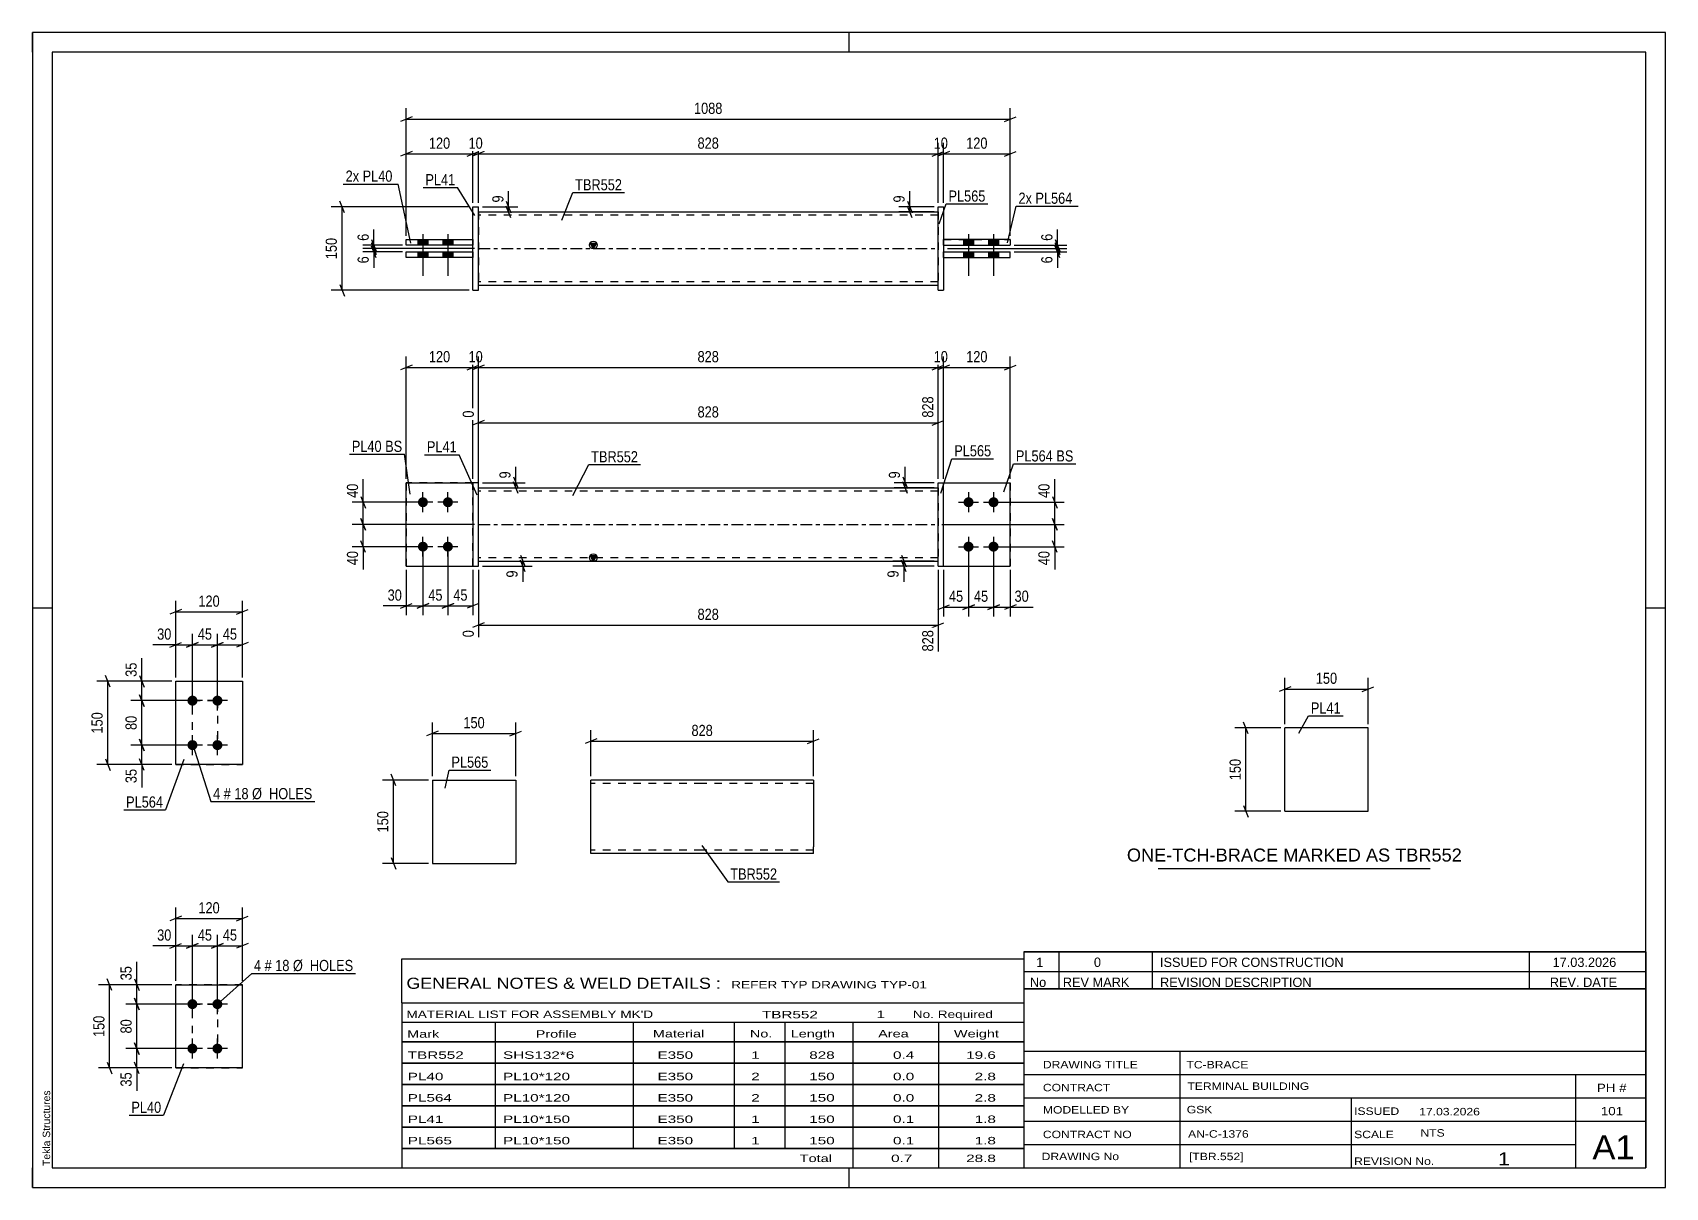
# Model space of a CAD drawing. Header units: millimetres. Extents: x 0 to 420, y 0 to 297.
import ezdxf

# ---------------------------------------------------------------- set-up
doc = ezdxf.new("R2010")
doc.units = ezdxf.units.MM
doc.linetypes.add('DXK_LINE_DOT2', pattern=[3.9198, 1.9599, -1.9599])
doc.linetypes.add('DXK_LINE_DOT3', pattern=[5.9187, 2.979, -0.9799, 0.9799, -0.9799])
doc.styles.add('Arial', font='ARIAL.TTF', dxfattribs={"height": 0.2})
doc.styles.add('Arial Narrow', font='ARIALN.TTF', dxfattribs={"height": 0.2})

# ---------------------------------------------------------------- blocks, each defined once
blk = doc.blocks.new('Unknown-585758322-1128')
at = {"color": 5, "linetype": 'Continuous'}
for p, q in [((420, 297), (0, 297)), ((0, 297), (0, 0)), ((0, 292), (0, 297)), ((210, 292), (210, 297)), ((420, 0), (420, 297)), ((415, 292), (5, 292)), ((5, 292), (5, 5)), ((415, 5), (415, 292)), ((5, 149), (0, 149)), ((420, 149), (415, 149)), ((0, 0), (0, 5)), ((5, 5), (415, 5)), ((210, 0), (210, 5)), ((0, 0), (420, 0))]:
    blk.add_line(p, q, dxfattribs=at)
at = {"color": 174, "linetype": 'Continuous', "style": 'Arial'}
blk.add_text('Tekla Structures', height=1.9102, rotation=90, dxfattribs=at).set_placement((4.5, 5.5))
blk = doc.blocks.new('Part-585758322-1271 - 1220')
at = {"color": 2, "linetype": 'Continuous'}
for p, q in [((36.81, 52.12), (53.96, 52.12)), ((36.81, 30.7), (36.81, 52.12)), ((53.96, 30.7), (53.96, 52.12)), ((53.96, 30.7), (36.81, 30.7))]:
    blk.add_line(p, q, dxfattribs=at)
at = {"color": 7, "linetype": 'DXK_LINE_DOT2'}
for p, q in [((53.96, 52.12), (36.81, 52.12)), ((36.81, 30.7), (53.96, 30.7))]:
    blk.add_line(p, q, dxfattribs=at)
blk = doc.blocks.new('Bolt-585758322-1256 - 1220')
at = {"linetype": 'Continuous'}
for points in [[(41.1, 45.84, -1), (41.1, 48.41, -1)], [(47.53, 45.84, -1), (47.53, 48.41, -1)], [(41.1, 34.41, -1), (41.1, 36.98, -1)], [(47.53, 34.41, -1), (47.53, 36.98, -1)]]:
    blk.add_hatch(color=1, dxfattribs=at).paths.add_polyline_path(points)
at = {"color": 1, "linetype": 'Continuous'}
for p, q in [((43.67, 47.12), (38.53, 47.12)), ((41.1, 44.55), (41.1, 49.7)), ((50.1, 47.12), (44.96, 47.12)), ((47.53, 44.55), (47.53, 49.7)), ((41.1, 33.12), (41.1, 38.27)), ((47.53, 33.12), (47.53, 38.27)), ((43.67, 35.7), (38.53, 35.7)), ((50.1, 35.7), (44.96, 35.7))]:
    blk.add_line(p, q, dxfattribs=at)
blk = doc.blocks.new('Bolt-585758322-1567 - 1561')
at = {"linetype": 'Continuous'}
for points in [[(41.1, 123.9), (40.83, 123.93), (40.58, 124.01), (40.34, 124.14), (40.15, 124.32), (39.99, 124.54), (39.88, 124.79), (39.82, 125.05), (39.82, 125.32), (39.88, 125.58), (39.99, 125.83), (40.15, 126.04), (40.34, 126.22), (40.58, 126.36), (40.83, 126.44), (41.1, 126.47), (41.37, 126.44), (41.62, 126.36), (41.86, 126.22), (42.06, 126.04), (42.21, 125.83), (42.32, 125.58), (42.38, 125.32), (42.38, 125.05), (42.32, 124.79), (42.21, 124.54), (42.06, 124.32), (41.86, 124.14), (41.62, 124.01), (41.37, 123.93)], [(47.53, 123.9), (47.26, 123.93), (47.01, 124.01), (46.77, 124.14), (46.57, 124.32), (46.42, 124.54), (46.31, 124.79), (46.25, 125.05), (46.25, 125.32), (46.31, 125.58), (46.42, 125.83), (46.57, 126.04), (46.77, 126.22), (47.01, 126.36), (47.26, 126.44), (47.53, 126.47), (47.8, 126.44), (48.05, 126.36), (48.28, 126.22), (48.48, 126.04), (48.64, 125.83), (48.75, 125.58), (48.81, 125.32), (48.81, 125.05), (48.75, 124.79), (48.64, 124.54), (48.48, 124.32), (48.28, 124.14), (48.05, 124.01), (47.8, 123.93)], [(41.1, 112.47), (40.83, 112.5), (40.58, 112.58), (40.34, 112.72), (40.15, 112.9), (39.99, 113.11), (39.88, 113.36), (39.82, 113.62), (39.82, 113.89), (39.88, 114.15), (39.99, 114.4), (40.15, 114.62), (40.34, 114.8), (40.58, 114.93), (40.83, 115.01), (41.1, 115.04), (41.37, 115.01), (41.62, 114.93), (41.86, 114.8), (42.06, 114.62), (42.21, 114.4), (42.32, 114.15), (42.38, 113.89), (42.38, 113.62), (42.32, 113.36), (42.21, 113.11), (42.06, 112.9), (41.86, 112.72), (41.62, 112.58), (41.37, 112.5)], [(47.53, 112.47), (47.26, 112.5), (47.01, 112.58), (46.77, 112.72), (46.57, 112.9), (46.42, 113.11), (46.31, 113.36), (46.25, 113.62), (46.25, 113.89), (46.31, 114.15), (46.42, 114.4), (46.57, 114.62), (46.77, 114.8), (47.01, 114.93), (47.26, 115.01), (47.53, 115.04), (47.8, 115.01), (48.05, 114.93), (48.28, 114.8), (48.48, 114.62), (48.64, 114.4), (48.75, 114.15), (48.81, 113.89), (48.81, 113.62), (48.75, 113.36), (48.64, 113.11), (48.48, 112.9), (48.28, 112.72), (48.05, 112.58), (47.8, 112.5)]]:
    blk.add_hatch(color=1, dxfattribs=at).paths.add_polyline_path(points)
at = {"color": 1, "linetype": 'Continuous'}
for p, q in [((41.1, 122.61), (41.1, 127.76)), ((47.53, 122.61), (47.53, 127.76)), ((43.67, 125.18), (38.53, 125.18)), ((50.1, 125.18), (44.96, 125.18)), ((43.67, 113.76), (38.53, 113.76)), ((41.1, 111.18), (41.1, 116.33)), ((50.1, 113.76), (44.96, 113.76)), ((47.53, 111.18), (47.53, 116.33))]:
    blk.add_line(p, q, dxfattribs=at)
blk = doc.blocks.new('Part-585758322-1582 - 1561')
at = {"color": 2, "linetype": 'Continuous'}
for p, q in [((36.81, 130.18), (53.96, 130.18)), ((36.81, 108.76), (36.81, 130.18)), ((53.96, 130.18), (53.96, 130.18)), ((53.96, 130.18), (53.96, 108.76)), ((53.96, 108.76), (36.81, 108.76)), ((36.81, 108.76), (36.81, 108.76))]:
    blk.add_line(p, q, dxfattribs=at)
at = {"color": 7, "linetype": 'DXK_LINE_DOT2'}
for p, q in [((36.81, 130.18), (53.96, 130.18)), ((36.81, 108.76), (53.96, 108.76)), ((36.81, 108.76), (36.81, 108.76))]:
    blk.add_line(p, q, dxfattribs=at)
blk = doc.blocks.new('Part-585758322-1925 - 1919')
at = {"color": 2, "linetype": 'Continuous'}
for p, q in [((234.33, 181.22), (251.47, 181.22)), ((251.47, 181.22), (251.47, 181.22)), ((251.47, 159.79), (251.47, 181.22)), ((234.33, 159.79), (251.47, 159.79))]:
    blk.add_line(p, q, dxfattribs=at)
at = {"color": 7, "linetype": 'DXK_LINE_DOT2'}
for p, q in [((234.33, 181.22), (251.47, 181.22)), ((234.33, 159.79), (234.33, 181.22)), ((251.47, 181.22), (251.47, 181.22)), ((234.33, 159.79), (234.33, 159.79)), ((234.33, 159.79), (251.47, 159.79))]:
    blk.add_line(p, q, dxfattribs=at)
blk = doc.blocks.new('Part-585758322-1943 - 1919')
at = {"color": 2, "linetype": 'Continuous'}
for p, q in [((114.68, 181.22), (113.25, 181.22)), ((113.25, 181.22), (113.25, 159.79)), ((114.68, 159.79), (114.68, 181.22)), ((113.25, 159.79), (114.68, 159.79))]:
    blk.add_line(p, q, dxfattribs=at)
blk = doc.blocks.new('Bolt-585758322-1927 - 1919')
at = {"linetype": 'Continuous'}
for points in [[(100.39, 174.93, -1), (100.39, 177.51, -1)], [(106.82, 174.93, -1), (106.82, 177.51, -1)], [(100.39, 163.51, -1), (100.39, 166.08, -1)], [(106.82, 163.51, -1), (106.82, 166.08, -1)]]:
    blk.add_hatch(color=1, dxfattribs=at).paths.add_polyline_path(points)
at = {"color": 1, "linetype": 'Continuous'}
for p, q in [((100.39, 173.65), (100.39, 178.79)), ((106.82, 173.65), (106.82, 178.79)), ((102.96, 176.22), (97.82, 176.22)), ((109.39, 176.22), (104.25, 176.22)), ((102.96, 164.79), (97.82, 164.79)), ((100.39, 162.22), (100.39, 167.36)), ((109.39, 164.79), (104.25, 164.79)), ((106.82, 162.22), (106.82, 167.36))]:
    blk.add_line(p, q, dxfattribs=at)
blk = doc.blocks.new('Bolt-585758322-1928 - 1919')
at = {"linetype": 'Continuous'}
for points in [[(240.75, 177.51), (241.02, 177.48), (241.28, 177.39), (241.51, 177.26), (241.71, 177.08), (241.87, 176.86), (241.98, 176.62), (242.03, 176.35), (242.03, 176.09), (241.98, 175.82), (241.87, 175.58), (241.71, 175.36), (241.51, 175.18), (241.28, 175.05), (241.02, 174.96), (240.75, 174.93), (240.49, 174.96), (240.23, 175.05), (240, 175.18), (239.8, 175.36), (239.64, 175.58), (239.53, 175.82), (239.48, 176.09), (239.48, 176.35), (239.53, 176.62), (239.64, 176.86), (239.8, 177.08), (240, 177.26), (240.23, 177.39), (240.49, 177.48)], [(247.18, 177.51), (247.45, 177.48), (247.71, 177.39), (247.94, 177.26), (248.14, 177.08), (248.3, 176.86), (248.41, 176.62), (248.46, 176.35), (248.46, 176.09), (248.41, 175.82), (248.3, 175.58), (248.14, 175.36), (247.94, 175.18), (247.71, 175.05), (247.45, 174.96), (247.18, 174.93), (246.92, 174.96), (246.66, 175.05), (246.43, 175.18), (246.23, 175.36), (246.07, 175.58), (245.96, 175.82), (245.9, 176.09), (245.9, 176.35), (245.96, 176.62), (246.07, 176.86), (246.23, 177.08), (246.43, 177.26), (246.66, 177.39), (246.92, 177.48)], [(240.75, 166.08), (241.02, 166.05), (241.28, 165.97), (241.51, 165.83), (241.71, 165.65), (241.87, 165.43), (241.98, 165.19), (242.03, 164.93), (242.03, 164.66), (241.98, 164.39), (241.87, 164.15), (241.71, 163.93), (241.51, 163.75), (241.28, 163.62), (241.02, 163.53), (240.75, 163.51), (240.49, 163.53), (240.23, 163.62), (240, 163.75), (239.8, 163.93), (239.64, 164.15), (239.53, 164.39), (239.48, 164.66), (239.48, 164.93), (239.53, 165.19), (239.64, 165.43), (239.8, 165.65), (240, 165.83), (240.23, 165.97), (240.49, 166.05)], [(247.18, 166.08), (247.45, 166.05), (247.71, 165.97), (247.94, 165.83), (248.14, 165.65), (248.3, 165.43), (248.41, 165.19), (248.46, 164.93), (248.46, 164.66), (248.41, 164.39), (248.3, 164.15), (248.14, 163.93), (247.94, 163.75), (247.71, 163.62), (247.45, 163.53), (247.18, 163.51), (246.92, 163.53), (246.66, 163.62), (246.43, 163.75), (246.23, 163.93), (246.07, 164.15), (245.96, 164.39), (245.9, 164.66), (245.9, 164.93), (245.96, 165.19), (246.07, 165.43), (246.23, 165.65), (246.43, 165.83), (246.66, 165.97), (246.92, 166.05)]]:
    blk.add_hatch(color=1, dxfattribs=at).paths.add_polyline_path(points)
at = {"color": 1, "linetype": 'Continuous'}
for p, q in [((240.75, 178.79), (240.75, 173.65)), ((247.18, 178.79), (247.18, 173.65)), ((238.18, 176.22), (243.33, 176.22)), ((244.61, 176.22), (249.75, 176.22)), ((238.18, 164.79), (243.33, 164.79)), ((240.75, 167.36), (240.75, 162.22)), ((244.61, 164.79), (249.75, 164.79)), ((247.18, 167.36), (247.18, 162.22))]:
    blk.add_line(p, q, dxfattribs=at)
blk = doc.blocks.new('Part-585758322-1948 - 1919')
at = {"color": 7, "linetype": 'DXK_LINE_DOT2'}
for p, q in [((113.25, 181.22), (96.11, 181.22)), ((96.11, 181.22), (96.11, 159.79)), ((113.25, 159.79), (113.25, 181.22)), ((96.11, 159.79), (113.25, 159.79))]:
    blk.add_line(p, q, dxfattribs=at)
blk = doc.blocks.new('Part-585758322-1953 - 1919')
at = {"color": 2, "linetype": 'Continuous'}
for p, q in [((96.11, 159.79), (96.11, 181.22)), ((96.11, 181.22), (113.25, 181.22)), ((96.11, 159.79), (113.25, 159.79))]:
    blk.add_line(p, q, dxfattribs=at)
at = {"color": 7, "linetype": 'DXK_LINE_DOT2'}
blk.add_line((113.25, 159.79), (113.25, 181.22), dxfattribs=at)
blk = doc.blocks.new('Part-585758322-1958 - 1919')
at = {"color": 2, "linetype": 'Continuous'}
for p, q in [((232.9, 181.22), (234.33, 181.22)), ((232.9, 159.79), (232.9, 181.22)), ((234.33, 159.79), (234.33, 181.22)), ((232.9, 159.79), (232.9, 159.79)), ((232.9, 159.79), (234.33, 159.79))]:
    blk.add_line(p, q, dxfattribs=at)
at = {"color": 7, "linetype": 'DXK_LINE_DOT2'}
for p, q in [((232.9, 181.22), (234.33, 181.22)), ((232.9, 159.79), (234.33, 159.79))]:
    blk.add_line(p, q, dxfattribs=at)
blk = doc.blocks.new('Part-585758322-1963 - 1919')
at = {"color": 7, "linetype": 'DXK_LINE_DOT2'}
for p, q in [((234.33, 181.22), (251.47, 181.22)), ((234.33, 159.79), (234.33, 181.22)), ((234.33, 181.22), (251.47, 181.22)), ((251.47, 181.22), (251.47, 181.22)), ((251.47, 181.22), (251.47, 159.79)), ((234.33, 159.79), (234.33, 159.79)), ((234.33, 159.79), (251.47, 159.79)), ((234.33, 159.79), (251.47, 159.79))]:
    blk.add_line(p, q, dxfattribs=at)
blk = doc.blocks.new('Part-585758322-1968 - 1919')
at = {"linetype": 'Continuous'}
blk.add_hatch(color=2, dxfattribs=at).paths.add_polyline_path([(144.23, 161.08), (143.43, 162.48), (145.03, 162.48)])
at = {"color": 2, "linetype": 'Continuous'}
for p, q in [((114.68, 179.93), (232.9, 179.93)), ((114.68, 161.08), (232.9, 161.08)), ((144.23, 161.08), (143.43, 162.48)), ((143.43, 162.48), (145.03, 162.48)), ((145.03, 162.48), (144.23, 161.08))]:
    blk.add_line(p, q, dxfattribs=at)
at = {"color": 7, "linetype": 'DXK_LINE_DOT2'}
for p, q in [((114.68, 161.08), (114.68, 179.93)), ((232.9, 179.08), (114.68, 179.08)), ((232.9, 179.93), (232.9, 161.08)), ((232.9, 161.93), (114.68, 161.93))]:
    blk.add_line(p, q, dxfattribs=at)
at = {"color": 7, "linetype": 'DXK_LINE_DOT3'}
blk.add_line((114.68, 170.51), (232.9, 170.51), dxfattribs=at)
at = {"color": 2, "linetype": 'Continuous'}
blk.add_circle((144.23, 161.98), 1, dxfattribs=at)
blk = doc.blocks.new('Part-585758322-2286 - 2280')
at = {"color": 2, "linetype": 'Continuous'}
for p, q in [((96.11, 240.62), (113.25, 240.62)), ((96.11, 239.19), (96.11, 240.62)), ((113.25, 240.62), (113.25, 239.19)), ((113.25, 239.19), (96.11, 239.19))]:
    blk.add_line(p, q, dxfattribs=at)
blk = doc.blocks.new('Part-585758322-2316 - 2280')
at = {"color": 2, "linetype": 'Continuous'}
for p, q in [((96.11, 242.33), (96.11, 243.76)), ((96.11, 243.76), (113.25, 243.76)), ((113.25, 243.76), (113.25, 242.33)), ((113.25, 242.33), (96.11, 242.33))]:
    blk.add_line(p, q, dxfattribs=at)
blk = doc.blocks.new('Part-585758322-2291 - 2280')
at = {"color": 2, "linetype": 'Continuous'}
for p, q in [((232.9, 252.19), (232.9, 252.19)), ((232.9, 230.76), (232.9, 252.19)), ((232.9, 252.19), (234.33, 252.19)), ((234.33, 252.19), (234.33, 252.19)), ((234.33, 252.19), (234.33, 230.76)), ((232.9, 230.76), (234.33, 230.76)), ((232.9, 230.76), (232.9, 230.76)), ((234.33, 230.76), (234.33, 230.76))]:
    blk.add_line(p, q, dxfattribs=at)
at = {"color": 7, "linetype": 'DXK_LINE_DOT2'}
for p, q in [((232.9, 252.19), (232.9, 252.19)), ((232.9, 252.19), (234.33, 252.19)), ((232.9, 230.76), (234.33, 230.76))]:
    blk.add_line(p, q, dxfattribs=at)
blk = doc.blocks.new('Part-585758322-2306 - 2280')
at = {"color": 2, "linetype": 'Continuous'}
for p, q in [((234.33, 240.62), (251.47, 240.62)), ((234.33, 239.19), (234.33, 240.62)), ((251.47, 239.19), (251.47, 240.62)), ((234.33, 239.19), (234.33, 239.19)), ((234.33, 239.19), (251.47, 239.19))]:
    blk.add_line(p, q, dxfattribs=at)
at = {"color": 7, "linetype": 'DXK_LINE_DOT2'}
for p, q in [((234.33, 240.62), (251.47, 240.62)), ((234.33, 239.19), (251.47, 239.19))]:
    blk.add_line(p, q, dxfattribs=at)
blk = doc.blocks.new('Part-585758322-2301 - 2280')
at = {"linetype": 'Continuous'}
blk.add_hatch(color=2, dxfattribs=at).paths.add_polyline_path([(144.23, 241.47), (143.43, 242.87), (145.03, 242.87)])
at = {"color": 2, "linetype": 'Continuous'}
for p, q in [((114.68, 250.9), (232.9, 250.9)), ((144.23, 241.47), (143.43, 242.87)), ((143.43, 242.87), (145.03, 242.87)), ((145.03, 242.87), (144.23, 241.47)), ((114.68, 232.04), (232.9, 232.04))]:
    blk.add_line(p, q, dxfattribs=at)
at = {"color": 7, "linetype": 'DXK_LINE_DOT2'}
for p, q in [((114.68, 250.9), (114.68, 232.04)), ((232.9, 250.04), (114.68, 250.04)), ((232.9, 250.9), (232.9, 232.04)), ((232.9, 232.9), (114.68, 232.9))]:
    blk.add_line(p, q, dxfattribs=at)
at = {"color": 7, "linetype": 'DXK_LINE_DOT3'}
blk.add_line((114.68, 241.47), (232.9, 241.47), dxfattribs=at)
at = {"color": 2, "linetype": 'Continuous'}
blk.add_circle((144.23, 242.37), 1, dxfattribs=at)
blk = doc.blocks.new('Part-585758322-2311 - 2280')
at = {"color": 2, "linetype": 'Continuous'}
for p, q in [((251.47, 243.76), (234.33, 243.76)), ((234.33, 242.33), (234.33, 243.76)), ((251.47, 243.76), (251.47, 242.33)), ((234.33, 242.33), (234.33, 242.33)), ((234.33, 242.33), (251.47, 242.33))]:
    blk.add_line(p, q, dxfattribs=at)
at = {"color": 7, "linetype": 'DXK_LINE_DOT2'}
for p, q in [((234.33, 243.76), (234.33, 243.76)), ((234.33, 243.76), (251.47, 243.76)), ((251.47, 243.76), (251.47, 243.76)), ((234.33, 242.33), (251.47, 242.33))]:
    blk.add_line(p, q, dxfattribs=at)
blk = doc.blocks.new('Part-585758322-2321 - 2280')
at = {"color": 2, "linetype": 'Continuous'}
for p, q in [((113.25, 230.76), (113.25, 252.19)), ((113.25, 252.19), (114.68, 252.19)), ((114.68, 230.76), (114.68, 252.19)), ((113.25, 230.76), (114.68, 230.76))]:
    blk.add_line(p, q, dxfattribs=at)
blk = doc.blocks.new('Bolt-585758322-2322 - 2280')
at = {"linetype": 'Continuous'}
for points in [[(99.11, 242.33), (101.68, 242.33), (101.68, 243.76), (99.11, 243.76)], [(99.11, 242.33), (101.68, 242.33), (101.68, 243.76), (99.11, 243.76)], [(105.53, 242.33), (108.11, 242.33), (108.11, 243.76), (105.53, 243.76)], [(105.53, 242.33), (108.11, 242.33), (108.11, 243.76), (105.53, 243.76)], [(99.11, 239.19), (101.68, 239.19), (101.68, 240.62), (99.11, 240.62)], [(99.11, 239.19), (101.68, 239.19), (101.68, 240.62), (99.11, 240.62)], [(105.53, 239.19), (108.11, 239.19), (108.11, 240.62), (105.53, 240.62)], [(105.53, 239.19), (108.11, 239.19), (108.11, 240.62), (105.53, 240.62)]]:
    blk.add_hatch(color=1, dxfattribs=at).paths.add_polyline_path(points)
at = {"color": 1, "linetype": 'Continuous'}
for p, q in [((99.11, 243.76), (99.11, 242.33)), ((99.11, 243.76), (99.11, 242.33)), ((100.39, 245.19), (100.39, 234.47)), ((100.39, 245.19), (100.39, 234.47)), ((101.68, 243.76), (101.68, 242.33)), ((101.68, 243.76), (101.68, 242.33)), ((105.53, 243.76), (105.53, 242.33)), ((105.53, 243.76), (105.53, 242.33)), ((106.82, 245.19), (106.82, 234.47)), ((106.82, 245.19), (106.82, 234.47)), ((108.11, 243.76), (108.11, 242.33)), ((108.11, 243.76), (108.11, 242.33)), ((99.11, 240.62), (99.11, 239.19)), ((99.11, 240.62), (99.11, 239.19)), ((101.68, 240.62), (101.68, 239.19)), ((101.68, 240.62), (101.68, 239.19)), ((105.53, 240.62), (105.53, 239.19)), ((105.53, 240.62), (105.53, 239.19)), ((108.11, 240.62), (108.11, 239.19)), ((108.11, 240.62), (108.11, 239.19))]:
    blk.add_line(p, q, dxfattribs=at)
blk = doc.blocks.new('Bolt-585758322-2323 - 2280')
at = {"linetype": 'Continuous'}
for points in [[(242.04, 243.76), (239.47, 243.76), (239.47, 242.33), (242.04, 242.33)], [(242.04, 243.76), (239.47, 243.76), (239.47, 242.33), (242.04, 242.33)], [(248.47, 243.76), (245.9, 243.76), (245.9, 242.33), (248.47, 242.33)], [(248.47, 243.76), (245.9, 243.76), (245.9, 242.33), (248.47, 242.33)], [(242.04, 240.62), (239.47, 240.62), (239.47, 239.19), (242.04, 239.19)], [(242.04, 240.62), (239.47, 240.62), (239.47, 239.19), (242.04, 239.19)], [(248.47, 240.62), (245.9, 240.62), (245.9, 239.19), (248.47, 239.19)], [(248.47, 240.62), (245.9, 240.62), (245.9, 239.19), (248.47, 239.19)]]:
    blk.add_hatch(color=1, dxfattribs=at).paths.add_polyline_path(points)
at = {"color": 1, "linetype": 'Continuous'}
for p, q in [((239.47, 243.76), (239.47, 242.33)), ((239.47, 243.76), (239.47, 242.33)), ((240.75, 245.19), (240.75, 234.47)), ((240.75, 245.19), (240.75, 234.47)), ((242.04, 243.76), (242.04, 242.33)), ((242.04, 243.76), (242.04, 242.33)), ((245.9, 243.76), (245.9, 242.33)), ((245.9, 243.76), (245.9, 242.33)), ((247.18, 245.19), (247.18, 234.47)), ((247.18, 245.19), (247.18, 234.47)), ((248.47, 243.76), (248.47, 242.33)), ((248.47, 243.76), (248.47, 242.33)), ((239.47, 240.62), (239.47, 239.19)), ((239.47, 240.62), (239.47, 239.19)), ((242.04, 240.62), (242.04, 239.19)), ((242.04, 240.62), (242.04, 239.19)), ((245.9, 240.62), (245.9, 239.19)), ((245.9, 240.62), (245.9, 239.19)), ((248.47, 240.62), (248.47, 239.19)), ((248.47, 240.62), (248.47, 239.19))]:
    blk.add_line(p, q, dxfattribs=at)
blk = doc.blocks.new('Part-585758322-2541 - 2535')
at = {"color": 2, "linetype": 'Continuous'}
for p, q in [((343.54, 118.17), (322.12, 118.17)), ((322.12, 96.74), (322.12, 118.17)), ((343.54, 96.74), (343.54, 118.17)), ((322.12, 96.74), (343.54, 96.74))]:
    blk.add_line(p, q, dxfattribs=at)
blk = doc.blocks.new('Part-585758322-1537 - 1521')
at = {"color": 2, "linetype": 'Continuous'}
for p, q in [((102.84, 104.74), (102.84, 83.31)), ((102.84, 104.74), (124.27, 104.74)), ((124.27, 104.74), (124.27, 83.31)), ((102.84, 83.31), (124.27, 83.31))]:
    blk.add_line(p, q, dxfattribs=at)
blk = doc.blocks.new('Part-585758322-1427 - 1410')
at = {"color": 2, "linetype": 'Continuous'}
for p, q in [((172.17, 104.74), (143.6, 104.74)), ((143.6, 86.01), (143.6, 104.74)), ((200.84, 104.74), (172.27, 104.74)), ((200.84, 104.74), (200.84, 87.59)), ((143.6, 85.88), (143.6, 86.01)), ((172.17, 85.88), (143.6, 85.88)), ((200.84, 85.88), (172.27, 85.88)), ((200.84, 85.88), (200.84, 87.59))]:
    blk.add_line(p, q, dxfattribs=at)
at = {"color": 7, "linetype": 'DXK_LINE_DOT2'}
for p, q in [((172.17, 103.88), (143.6, 103.88)), ((200.84, 103.88), (172.27, 103.88)), ((200.84, 103.88), (200.84, 103.81)), ((200.84, 103.81), (200.84, 103.88)), ((200.84, 103.68), (200.84, 103.81)), ((200.84, 103.81), (200.84, 103.68)), ((143.6, 86.74), (143.6, 86.8)), ((172.17, 86.74), (143.6, 86.74)), ((200.84, 86.74), (172.27, 86.74)), ((200.84, 86.8), (200.84, 87.27)), ((200.84, 86.74), (200.84, 86.8))]:
    blk.add_line(p, q, dxfattribs=at)
blk = doc.blocks.new('Rectangle-585758322-1393 - 1220')
at = {"color": 1, "linetype": 'DXK_LINE_DOT2'}
blk.add_lwpolyline([(41.1, 47.12), (47.53, 47.12), (47.53, 35.7), (41.1, 35.7), (41.1, 47.12)], close=True, dxfattribs=at)
blk = doc.blocks.new('Rectangle-585758322-1697 - 1561')
at = {"color": 1, "linetype": 'DXK_LINE_DOT2'}
blk.add_lwpolyline([(41.1, 125.18), (47.53, 125.18), (47.53, 113.76), (41.1, 113.76), (41.1, 125.18)], close=True, dxfattribs=at)
blk = doc.blocks.new('StraightDimension-585758322-1380 - 1220')
at = {"color": 7, "linetype": 'Continuous'}
for p, q in [((36.81, 53.12), (36.81, 64.97)), ((41.1, 48.12), (41.1, 64.97)), ((35.31, 61.52), (38.31, 62.72)), ((36.81, 62.12), (41.1, 62.12)), ((42.6, 62.72), (39.6, 61.52))]:
    blk.add_line(p, q, dxfattribs=at)
at = {"color": 0}
blk.add_wipeout([(36.29, 62.87), (36.29, 67.07), (31.43, 67.07), (31.43, 62.87)], dxfattribs=at)
at = {"color": 7, "linetype": 'Continuous'}
blk.add_line((36.81, 62.12), (30.91, 62.12), dxfattribs=at)
blk.add_line((36.81, 62.12), (30.91, 62.12), dxfattribs=at)
at = {"color": 3, "style": 'Arial Narrow'}
blk.add_text('30', height=2.863, dxfattribs=at).set_placement((32.03, 63.47))
blk = doc.blocks.new('StraightDimension-585758322-1274 - 1220')
at = {"color": 7, "linetype": 'Continuous'}
for p, q in [((36.81, 53.12), (36.81, 71.97)), ((53.96, 53.12), (53.96, 71.97)), ((38.31, 69.72), (35.31, 68.52)), ((36.81, 69.12), (53.96, 69.12)), ((52.46, 68.52), (55.46, 69.72))]:
    blk.add_line(p, q, dxfattribs=at)
at = {"color": 0}
blk.add_wipeout([(48.73, 69.87), (48.73, 74.07), (42.04, 74.07), (42.04, 69.87)], dxfattribs=at)
at = {"color": 3, "style": 'Arial Narrow'}
blk.add_text('120', height=2.863, dxfattribs=at).set_placement((42.64, 70.47))
blk = doc.blocks.new('StraightDimension-585758322-1299 - 1220')
at = {"color": 7, "linetype": 'Continuous'}
for p, q in [((35.81, 52.12), (16.96, 52.12)), ((20.41, 50.62), (19.21, 53.62)), ((19.81, 30.7), (19.81, 52.12)), ((35.81, 30.7), (16.96, 30.7)), ((19.21, 32.2), (20.41, 29.2))]:
    blk.add_line(p, q, dxfattribs=at)
at = {"color": 0}
blk.add_wipeout([(19.06, 44.75), (14.86, 44.75), (14.86, 38.07), (19.06, 38.07)], dxfattribs=at)
at = {"color": 3, "style": 'Arial Narrow'}
blk.add_text('150', height=2.863, rotation=90.0002, dxfattribs=at).set_placement((18.46, 38.67))
blk = doc.blocks.new('StraightDimension-585758322-1317 - 1220')
at = {"color": 7, "linetype": 'Continuous'}
for p, q in [((40.1, 35.7), (23.96, 35.7)), ((26.21, 37.2), (27.41, 34.2)), ((26.81, 30.7), (26.81, 35.7)), ((35.81, 30.7), (23.96, 30.7)), ((27.41, 29.2), (26.21, 32.2))]:
    blk.add_line(p, q, dxfattribs=at)
at = {"color": 0}
blk.add_wipeout([(26.06, 30.17), (21.86, 30.17), (21.86, 25.32), (26.06, 25.32)], dxfattribs=at)
at = {"color": 7, "linetype": 'Continuous'}
blk.add_line((26.81, 30.7), (26.81, 24.79), dxfattribs=at)
blk.add_line((26.81, 30.7), (26.81, 24.79), dxfattribs=at)
at = {"color": 3, "style": 'Arial Narrow'}
blk.add_text('35', height=2.863, rotation=90.0002, dxfattribs=at).set_placement((25.46, 25.92))
blk = doc.blocks.new('StraightDimension-585758322-1330 - 1220')
at = {"color": 7, "linetype": 'Continuous'}
for p, q in [((40.1, 47.12), (23.96, 47.12)), ((26.21, 48.62), (27.41, 45.62)), ((26.81, 35.7), (26.81, 47.12)), ((40.1, 35.7), (23.96, 35.7)), ((27.41, 34.2), (26.21, 37.2))]:
    blk.add_line(p, q, dxfattribs=at)
at = {"color": 0}
blk.add_wipeout([(26.06, 43.84), (21.86, 43.84), (21.86, 38.98), (26.06, 38.98)], dxfattribs=at)
at = {"color": 3, "style": 'Arial Narrow'}
blk.add_text('80', height=2.863, rotation=90.0002, dxfattribs=at).set_placement((25.46, 39.58))
blk = doc.blocks.new('StraightDimension-585758322-1340 - 1220')
at = {"color": 7, "linetype": 'Continuous'}
for p, q in [((35.81, 52.12), (23.96, 52.12)), ((26.21, 53.62), (27.41, 50.62)), ((26.81, 47.12), (26.81, 52.12)), ((40.1, 47.12), (23.96, 47.12)), ((27.41, 45.62), (26.21, 48.62))]:
    blk.add_line(p, q, dxfattribs=at)
at = {"color": 0}
blk.add_wipeout([(26.06, 57.51), (21.86, 57.51), (21.86, 52.65), (26.06, 52.65)], dxfattribs=at)
at = {"color": 7, "linetype": 'Continuous'}
blk.add_line((26.81, 52.12), (26.81, 58.03), dxfattribs=at)
blk.add_line((26.81, 52.12), (26.81, 58.03), dxfattribs=at)
at = {"color": 3, "style": 'Arial Narrow'}
blk.add_text('35', height=2.863, rotation=90.0002, dxfattribs=at).set_placement((25.46, 53.25))
blk = doc.blocks.new('StraightDimension-585758322-1354 - 1220')
at = {"color": 7, "linetype": 'Continuous'}
for p, q in [((47.53, 48.12), (47.53, 64.97)), ((53.96, 53.12), (53.96, 64.97)), ((46.03, 61.52), (49.03, 62.72)), ((47.53, 62.12), (53.96, 62.12)), ((55.46, 62.72), (52.46, 61.52))]:
    blk.add_line(p, q, dxfattribs=at)
at = {"color": 0}
blk.add_wipeout([(53.17, 62.87), (53.17, 67.07), (48.32, 67.07), (48.32, 62.87)], dxfattribs=at)
at = {"color": 3, "style": 'Arial Narrow'}
blk.add_text('45', height=2.863, dxfattribs=at).set_placement((48.92, 63.47))
blk = doc.blocks.new('StraightDimension-585758322-1370 - 1220')
at = {"color": 7, "linetype": 'Continuous'}
for p, q in [((41.1, 48.12), (41.1, 64.97)), ((47.53, 48.12), (47.53, 64.97)), ((39.6, 61.52), (42.6, 62.72)), ((41.1, 62.12), (47.53, 62.12)), ((49.03, 62.72), (46.03, 61.52))]:
    blk.add_line(p, q, dxfattribs=at)
at = {"color": 0}
blk.add_wipeout([(46.74, 62.87), (46.74, 67.07), (41.89, 67.07), (41.89, 62.87)], dxfattribs=at)
at = {"color": 3, "style": 'Arial Narrow'}
blk.add_text('45', height=2.863, dxfattribs=at).set_placement((42.49, 63.47))
blk = doc.blocks.new('StraightDimension-585758322-1584 - 1561')
at = {"color": 7, "linetype": 'Continuous'}
for p, q in [((38.31, 148.6), (35.31, 147.4)), ((36.81, 131.18), (36.81, 150.85)), ((36.81, 148), (53.96, 148)), ((52.46, 147.4), (55.46, 148.6)), ((53.96, 131.18), (53.96, 150.85))]:
    blk.add_line(p, q, dxfattribs=at)
at = {"color": 0}
blk.add_wipeout([(48.73, 148.75), (48.73, 152.95), (42.04, 152.95), (42.04, 148.75)], dxfattribs=at)
at = {"color": 3, "style": 'Arial Narrow'}
blk.add_text('120', height=2.863, dxfattribs=at).set_placement((42.64, 149.35))
blk = doc.blocks.new('StraightDimension-585758322-1684 - 1561')
at = {"color": 7, "linetype": 'Continuous'}
for p, q in [((27.5, 131.68), (28.7, 128.68)), ((35.81, 130.18), (25.25, 130.18)), ((28.7, 123.68), (27.5, 126.68)), ((28.1, 125.18), (28.1, 130.18)), ((40.1, 125.18), (25.25, 125.18))]:
    blk.add_line(p, q, dxfattribs=at)
at = {"color": 0}
blk.add_wipeout([(27.35, 135.57), (23.15, 135.57), (23.15, 130.71), (27.35, 130.71)], dxfattribs=at)
at = {"color": 7, "linetype": 'Continuous'}
blk.add_line((28.1, 130.18), (28.1, 136.09), dxfattribs=at)
blk.add_line((28.1, 130.18), (28.1, 136.09), dxfattribs=at)
at = {"color": 3, "style": 'Arial Narrow'}
blk.add_text('35', height=2.863, rotation=90.0002, dxfattribs=at).set_placement((26.75, 131.31))
blk = doc.blocks.new('StraightDimension-585758322-1620 - 1561')
at = {"color": 7, "linetype": 'Continuous'}
for p, q in [((39.6, 138.93), (42.6, 140.13)), ((41.1, 126.18), (41.1, 142.38)), ((41.1, 139.53), (47.53, 139.53)), ((49.03, 140.13), (46.03, 138.93)), ((47.53, 126.18), (47.53, 142.38))]:
    blk.add_line(p, q, dxfattribs=at)
at = {"color": 0}
blk.add_wipeout([(46.74, 140.28), (46.74, 144.48), (41.89, 144.48), (41.89, 140.28)], dxfattribs=at)
at = {"color": 3, "style": 'Arial Narrow'}
blk.add_text('45', height=2.863, dxfattribs=at).set_placement((42.49, 140.88))
blk = doc.blocks.new('StraightDimension-585758322-1604 - 1561')
at = {"color": 7, "linetype": 'Continuous'}
for p, q in [((46.03, 138.93), (49.03, 140.13)), ((47.53, 126.18), (47.53, 142.38)), ((47.53, 139.53), (53.96, 139.53)), ((55.46, 140.13), (52.46, 138.93)), ((53.96, 131.18), (53.96, 142.38))]:
    blk.add_line(p, q, dxfattribs=at)
at = {"color": 0}
blk.add_wipeout([(53.17, 140.28), (53.17, 144.48), (48.32, 144.48), (48.32, 140.28)], dxfattribs=at)
at = {"color": 3, "style": 'Arial Narrow'}
blk.add_text('45', height=2.863, dxfattribs=at).set_placement((48.92, 140.88))
blk = doc.blocks.new('StraightDimension-585758322-1630 - 1561')
at = {"color": 7, "linetype": 'Continuous'}
for p, q in [((35.31, 138.93), (38.31, 140.13)), ((36.81, 131.18), (36.81, 142.38)), ((36.81, 139.53), (41.1, 139.53)), ((42.6, 140.13), (39.6, 138.93)), ((41.1, 126.18), (41.1, 142.38))]:
    blk.add_line(p, q, dxfattribs=at)
at = {"color": 0}
blk.add_wipeout([(36.29, 140.28), (36.29, 144.48), (31.43, 144.48), (31.43, 140.28)], dxfattribs=at)
at = {"color": 7, "linetype": 'Continuous'}
blk.add_line((36.81, 139.53), (30.91, 139.53), dxfattribs=at)
blk.add_line((36.81, 139.53), (30.91, 139.53), dxfattribs=at)
at = {"color": 3, "style": 'Arial Narrow'}
blk.add_text('30', height=2.863, dxfattribs=at).set_placement((32.03, 140.88))
blk = doc.blocks.new('StraightDimension-585758322-1644 - 1561')
at = {"color": 7, "linetype": 'Continuous'}
for p, q in [((19.95, 128.68), (18.75, 131.68)), ((35.81, 130.18), (16.5, 130.18)), ((19.35, 108.76), (19.35, 130.18)), ((18.75, 110.26), (19.95, 107.26)), ((35.81, 108.76), (16.5, 108.76))]:
    blk.add_line(p, q, dxfattribs=at)
at = {"color": 0}
blk.add_wipeout([(18.6, 122.81), (14.4, 122.81), (14.4, 116.13), (18.6, 116.13)], dxfattribs=at)
at = {"color": 3, "style": 'Arial Narrow'}
blk.add_text('150', height=2.863, rotation=90.0002, dxfattribs=at).set_placement((18, 116.73))
blk = doc.blocks.new('StraightDimension-585758322-1661 - 1561')
at = {"color": 7, "linetype": 'Continuous'}
for p, q in [((40.1, 113.76), (25.25, 113.76)), ((27.5, 115.26), (28.7, 112.26)), ((28.1, 108.76), (28.1, 113.76)), ((28.7, 107.26), (27.5, 110.26)), ((35.81, 108.76), (25.25, 108.76))]:
    blk.add_line(p, q, dxfattribs=at)
at = {"color": 0}
blk.add_wipeout([(27.35, 108.23), (23.15, 108.23), (23.15, 103.37), (27.35, 103.37)], dxfattribs=at)
at = {"color": 7, "linetype": 'Continuous'}
blk.add_line((28.1, 108.76), (28.1, 102.85), dxfattribs=at)
blk.add_line((28.1, 108.76), (28.1, 102.85), dxfattribs=at)
at = {"color": 3, "style": 'Arial Narrow'}
blk.add_text('35', height=2.863, rotation=90.0002, dxfattribs=at).set_placement((26.75, 103.97))
blk = doc.blocks.new('StraightDimension-585758322-1674 - 1561')
at = {"color": 7, "linetype": 'Continuous'}
for p, q in [((27.5, 126.68), (28.7, 123.68)), ((40.1, 125.18), (25.25, 125.18)), ((28.1, 113.76), (28.1, 125.18)), ((40.1, 113.76), (25.25, 113.76)), ((28.7, 112.26), (27.5, 115.26))]:
    blk.add_line(p, q, dxfattribs=at)
at = {"color": 0}
blk.add_wipeout([(27.35, 121.9), (23.15, 121.9), (23.15, 117.04), (27.35, 117.04)], dxfattribs=at)
at = {"color": 3, "style": 'Arial Narrow'}
blk.add_text('80', height=2.863, rotation=90.0002, dxfattribs=at).set_placement((26.75, 117.64))
blk = doc.blocks.new('StraightDimension-585758322-2059 - 1919')
at = {"color": 7, "linetype": 'Continuous'}
for p, q in [((231.9, 181.22), (221.61, 181.22)), ((223.86, 182.72), (225.06, 179.72)), ((225.06, 178.43), (223.86, 181.43)), ((224.46, 179.93), (224.46, 181.22)), ((231.9, 179.93), (221.61, 179.93))]:
    blk.add_line(p, q, dxfattribs=at)
at = {"color": 0}
blk.add_wipeout([(223.71, 184.77), (219.51, 184.77), (219.51, 181.74), (223.71, 181.74)], dxfattribs=at)
at = {"color": 7, "linetype": 'Continuous'}
blk.add_line((224.46, 181.22), (224.46, 185.3), dxfattribs=at)
blk.add_line((224.46, 181.22), (224.46, 185.3), dxfattribs=at)
at = {"color": 3, "style": 'Arial Narrow'}
blk.add_text('9', height=2.86, rotation=90.0002, dxfattribs=at).set_placement((223.11, 182.34))
blk = doc.blocks.new('StraightDimension-585758322-2189 - 1919')
at = {"color": 7, "linetype": 'Continuous'}
for p, q in [((114.68, 158.79), (114.68, 141.49)), ((232.9, 158.79), (232.9, 137.84)), ((116.18, 145.22), (113.18, 144.02)), ((114.68, 144.62), (232.9, 144.62)), ((231.4, 144.02), (234.4, 145.22))]:
    blk.add_line(p, q, dxfattribs=at)
at = {"color": 0}
blk.add_wipeout([(177.13, 145.37), (177.13, 149.57), (170.44, 149.57), (170.44, 145.37)], dxfattribs=at)
at = {"color": 0, "linetype": 'Continuous'}
for points in [[(114.08, 143.92), (109.88, 143.92), (109.88, 140.89), (114.08, 140.89)], [(232.3, 143.92), (228.1, 143.92), (228.1, 137.24), (232.3, 137.24)]]:
    blk.add_wipeout(points, dxfattribs=at)
at = {"color": 3, "style": 'Arial Narrow'}
blk.add_text('828', height=2.863, dxfattribs=at).set_placement((171.04, 145.97))
at = {"color": 3, "linetype": 'Continuous', "style": 'Arial Narrow'}
for s, height, p in [('0', 2.86, (113.48, 141.49)), ('828', 2.863, (231.7, 137.84))]:
    blk.add_text(s, height=height, rotation=90.0002, dxfattribs=at).set_placement(p)
blk = doc.blocks.new('StraightDimension-585758322-2121 - 1919')
at = {"color": 7, "linetype": 'Continuous'}
for p, q in [((247.18, 163.79), (247.18, 146.87)), ((251.47, 158.79), (251.47, 146.87)), ((245.68, 148.67), (248.68, 149.87)), ((247.18, 149.27), (251.47, 149.27)), ((252.97, 149.87), (249.97, 148.67))]:
    blk.add_line(p, q, dxfattribs=at)
at = {"color": 0}
blk.add_wipeout([(256.85, 150.02), (256.85, 154.22), (251.99, 154.22), (251.99, 150.02)], dxfattribs=at)
at = {"color": 7, "linetype": 'Continuous'}
blk.add_line((251.47, 149.27), (257.37, 149.27), dxfattribs=at)
blk.add_line((251.47, 149.27), (257.37, 149.27), dxfattribs=at)
at = {"color": 3, "style": 'Arial Narrow'}
blk.add_text('30', height=2.863, dxfattribs=at).set_placement((252.59, 150.62))
blk = doc.blocks.new('StraightDimension-585758322-2207 - 1919')
at = {"color": 7, "linetype": 'Continuous'}
for p, q in [((100.39, 163.79), (100.39, 147.16)), ((106.82, 163.79), (106.82, 147.16)), ((98.89, 148.96), (101.89, 150.16)), ((100.39, 149.56), (106.82, 149.56)), ((108.32, 150.16), (105.32, 148.96))]:
    blk.add_line(p, q, dxfattribs=at)
at = {"color": 0}
blk.add_wipeout([(106.03, 150.31), (106.03, 154.51), (101.18, 154.51), (101.18, 150.31)], dxfattribs=at)
at = {"color": 3, "style": 'Arial Narrow'}
blk.add_text('45', height=2.863, dxfattribs=at).set_placement((101.78, 150.91))
blk = doc.blocks.new('StraightDimension-585758322-1971 - 1919')
at = {"color": 7, "linetype": 'Continuous'}
for p, q in [((97.61, 211.48), (94.61, 210.28)), ((96.11, 182.22), (96.11, 213.73)), ((96.11, 210.88), (113.25, 210.88)), ((111.75, 210.28), (114.75, 211.48)), ((113.25, 182.22), (113.25, 213.73))]:
    blk.add_line(p, q, dxfattribs=at)
at = {"color": 0}
blk.add_wipeout([(108.02, 211.63), (108.02, 215.83), (101.33, 215.83), (101.33, 211.63)], dxfattribs=at)
at = {"color": 3, "style": 'Arial Narrow'}
blk.add_text('120', height=2.863, dxfattribs=at).set_placement((101.93, 212.23))
blk = doc.blocks.new('StraightDimension-585758322-1993 - 1919')
at = {"color": 7, "linetype": 'Continuous'}
for p, q in [((111.75, 210.28), (114.75, 211.48)), ((116.18, 211.48), (113.18, 210.28)), ((113.25, 182.22), (113.25, 213.73)), ((113.25, 210.88), (114.68, 210.88)), ((114.68, 182.22), (114.68, 213.73))]:
    blk.add_line(p, q, dxfattribs=at)
at = {"color": 0}
blk.add_wipeout([(116.39, 211.63), (116.39, 215.83), (111.53, 215.83), (111.53, 211.63)], dxfattribs=at)
at = {"color": 3, "style": 'Arial Narrow'}
blk.add_text('10', height=2.863, dxfattribs=at).set_placement((112.13, 212.23))
blk = doc.blocks.new('StraightDimension-585758322-2010 - 1919')
at = {"color": 7, "linetype": 'Continuous'}
for p, q in [((116.18, 211.48), (113.18, 210.28)), ((114.68, 182.22), (114.68, 213.73)), ((114.68, 210.88), (232.9, 210.88)), ((231.4, 210.28), (234.4, 211.48)), ((232.9, 182.22), (232.9, 213.73))]:
    blk.add_line(p, q, dxfattribs=at)
at = {"color": 0}
blk.add_wipeout([(177.13, 211.63), (177.13, 215.83), (170.44, 215.83), (170.44, 211.63)], dxfattribs=at)
at = {"color": 3, "style": 'Arial Narrow'}
blk.add_text('828', height=2.863, dxfattribs=at).set_placement((171.04, 212.23))
blk = doc.blocks.new('StraightDimension-585758322-2019 - 1919')
at = {"color": 7, "linetype": 'Continuous'}
for p, q in [((231.4, 210.28), (234.4, 211.48)), ((235.83, 211.48), (232.83, 210.28)), ((232.9, 182.22), (232.9, 213.73)), ((232.9, 210.88), (234.33, 210.88)), ((234.33, 182.22), (234.33, 213.73))]:
    blk.add_line(p, q, dxfattribs=at)
at = {"color": 0}
blk.add_wipeout([(236.04, 211.63), (236.04, 215.83), (231.18, 215.83), (231.18, 211.63)], dxfattribs=at)
at = {"color": 3, "style": 'Arial Narrow'}
blk.add_text('10', height=2.863, dxfattribs=at).set_placement((231.78, 212.23))
blk = doc.blocks.new('StraightDimension-585758322-2036 - 1919')
at = {"color": 7, "linetype": 'Continuous'}
for p, q in [((235.83, 211.48), (232.83, 210.28)), ((234.33, 182.22), (234.33, 213.73)), ((234.33, 210.88), (251.47, 210.88)), ((249.97, 210.28), (252.97, 211.48)), ((251.47, 182.22), (251.47, 213.73))]:
    blk.add_line(p, q, dxfattribs=at)
at = {"color": 0}
blk.add_wipeout([(246.24, 211.63), (246.24, 215.83), (239.55, 215.83), (239.55, 211.63)], dxfattribs=at)
at = {"color": 3, "style": 'Arial Narrow'}
blk.add_text('120', height=2.863, dxfattribs=at).set_placement((240.15, 212.23))
blk = doc.blocks.new('StraightDimension-585758322-2194 - 1919')
at = {"color": 7, "linetype": 'Continuous'}
for p, q in [((106.82, 163.79), (106.82, 147.16)), ((113.25, 158.79), (113.25, 147.16)), ((105.32, 148.96), (108.32, 150.16)), ((106.82, 149.56), (113.25, 149.56)), ((114.75, 150.16), (111.75, 148.96))]:
    blk.add_line(p, q, dxfattribs=at)
at = {"color": 0}
blk.add_wipeout([(112.46, 150.31), (112.46, 154.51), (107.61, 154.51), (107.61, 150.31)], dxfattribs=at)
at = {"color": 3, "style": 'Arial Narrow'}
blk.add_text('45', height=2.863, dxfattribs=at).set_placement((108.21, 150.91))
blk = doc.blocks.new('StraightDimension-585758322-2066 - 1919')
at = {"color": 7, "linetype": 'Continuous'}
for p, q in [((262.33, 177.72), (263.53, 174.72)), ((248.18, 176.22), (265.33, 176.22)), ((262.93, 170.51), (262.93, 176.22)), ((233.9, 170.51), (265.33, 170.51)), ((263.53, 169.01), (262.33, 172.01))]:
    blk.add_line(p, q, dxfattribs=at)
at = {"color": 0}
blk.add_wipeout([(262.18, 181.6), (257.98, 181.6), (257.98, 176.74), (262.18, 176.74)], dxfattribs=at)
at = {"color": 7, "linetype": 'Continuous'}
blk.add_line((262.93, 176.22), (262.93, 182.13), dxfattribs=at)
blk.add_line((262.93, 176.22), (262.93, 182.13), dxfattribs=at)
at = {"color": 3, "style": 'Arial Narrow'}
blk.add_text('40', height=2.863, rotation=90.0002, dxfattribs=at).set_placement((261.58, 177.34))
blk = doc.blocks.new('StraightDimension-585758322-2081 - 1919')
at = {"color": 7, "linetype": 'Continuous'}
for p, q in [((233.9, 170.51), (265.33, 170.51)), ((262.33, 172.01), (263.53, 169.01)), ((262.93, 164.79), (262.93, 170.51)), ((248.18, 164.79), (265.33, 164.79)), ((263.53, 163.29), (262.33, 166.29))]:
    blk.add_line(p, q, dxfattribs=at)
at = {"color": 0}
blk.add_wipeout([(262.18, 164.27), (257.98, 164.27), (257.98, 159.41), (262.18, 159.41)], dxfattribs=at)
at = {"color": 7, "linetype": 'Continuous'}
blk.add_line((262.93, 164.79), (262.93, 158.88), dxfattribs=at)
blk.add_line((262.93, 164.79), (262.93, 158.88), dxfattribs=at)
at = {"color": 3, "style": 'Arial Narrow'}
blk.add_text('40', height=2.863, rotation=90.0002, dxfattribs=at).set_placement((261.58, 160.01))
blk = doc.blocks.new('StraightDimension-585758322-2095 - 1919')
at = {"color": 7, "linetype": 'Continuous'}
for p, q in [((240.75, 163.79), (240.75, 146.87)), ((234.33, 158.79), (234.33, 146.87)), ((232.83, 148.67), (235.83, 149.87)), ((234.33, 149.27), (240.75, 149.27)), ((242.25, 149.87), (239.25, 148.67))]:
    blk.add_line(p, q, dxfattribs=at)
at = {"color": 0}
blk.add_wipeout([(239.97, 150.02), (239.97, 154.22), (235.11, 154.22), (235.11, 150.02)], dxfattribs=at)
at = {"color": 3, "style": 'Arial Narrow'}
blk.add_text('45', height=2.863, dxfattribs=at).set_placement((235.71, 150.62))
blk = doc.blocks.new('StraightDimension-585758322-2111 - 1919')
at = {"color": 7, "linetype": 'Continuous'}
for p, q in [((240.75, 163.79), (240.75, 146.87)), ((247.18, 163.79), (247.18, 146.87)), ((239.25, 148.67), (242.25, 149.87)), ((240.75, 149.27), (247.18, 149.27)), ((248.68, 149.87), (245.68, 148.67))]:
    blk.add_line(p, q, dxfattribs=at)
at = {"color": 0}
blk.add_wipeout([(246.4, 150.02), (246.4, 154.22), (241.54, 154.22), (241.54, 150.02)], dxfattribs=at)
at = {"color": 3, "style": 'Arial Narrow'}
blk.add_text('45', height=2.863, dxfattribs=at).set_placement((242.14, 150.62))
blk = doc.blocks.new('StraightDimension-585758322-2135 - 1919')
at = {"color": 7, "linetype": 'Continuous'}
for p, q in [((231.9, 161.08), (221.25, 161.08)), ((231.9, 159.79), (221.25, 159.79)), ((223.5, 162.58), (224.7, 159.58)), ((224.7, 158.29), (223.5, 161.29)), ((224.1, 159.79), (224.1, 161.08))]:
    blk.add_line(p, q, dxfattribs=at)
at = {"color": 0}
blk.add_wipeout([(223.35, 159.27), (219.15, 159.27), (219.15, 156.24), (223.35, 156.24)], dxfattribs=at)
at = {"color": 7, "linetype": 'Continuous'}
blk.add_line((224.1, 159.79), (224.1, 155.71), dxfattribs=at)
blk.add_line((224.1, 159.79), (224.1, 155.71), dxfattribs=at)
at = {"color": 3, "style": 'Arial Narrow'}
blk.add_text('9', height=2.86, rotation=90.0002, dxfattribs=at).set_placement((222.75, 156.84))
blk = doc.blocks.new('StraightDimension-585758322-2144 - 1919')
at = {"color": 7, "linetype": 'Continuous'}
for p, q in [((113.68, 170.51), (82.2, 170.51)), ((84.45, 172.01), (85.65, 169.01)), ((85.05, 164.79), (85.05, 170.51)), ((99.39, 164.79), (82.2, 164.79)), ((85.65, 163.29), (84.45, 166.29))]:
    blk.add_line(p, q, dxfattribs=at)
at = {"color": 0}
blk.add_wipeout([(84.3, 164.27), (80.1, 164.27), (80.1, 159.41), (84.3, 159.41)], dxfattribs=at)
at = {"color": 7, "linetype": 'Continuous'}
blk.add_line((85.05, 164.79), (85.05, 158.88), dxfattribs=at)
blk.add_line((85.05, 164.79), (85.05, 158.88), dxfattribs=at)
at = {"color": 3, "style": 'Arial Narrow'}
blk.add_text('40', height=2.863, rotation=90.0002, dxfattribs=at).set_placement((83.7, 160.01))
blk = doc.blocks.new('StraightDimension-585758322-2157 - 1919')
at = {"color": 7, "linetype": 'Continuous'}
for p, q in [((84.45, 177.72), (85.65, 174.72)), ((99.39, 176.22), (82.2, 176.22)), ((85.05, 170.51), (85.05, 176.22)), ((113.68, 170.51), (82.2, 170.51)), ((85.65, 169.01), (84.45, 172.01))]:
    blk.add_line(p, q, dxfattribs=at)
at = {"color": 0}
blk.add_wipeout([(84.3, 181.6), (80.1, 181.6), (80.1, 176.74), (84.3, 176.74)], dxfattribs=at)
at = {"color": 7, "linetype": 'Continuous'}
blk.add_line((85.05, 176.22), (85.05, 182.13), dxfattribs=at)
blk.add_line((85.05, 176.22), (85.05, 182.13), dxfattribs=at)
at = {"color": 3, "style": 'Arial Narrow'}
blk.add_text('40', height=2.863, rotation=90.0002, dxfattribs=at).set_placement((83.7, 177.34))
blk = doc.blocks.new('StraightDimension-585758322-2171 - 1919')
at = {"color": 7, "linetype": 'Continuous'}
for p, q in [((115.68, 181.22), (126.68, 181.22)), ((123.68, 182.72), (124.88, 179.72)), ((124.88, 178.43), (123.68, 181.43)), ((124.28, 179.93), (124.28, 181.22)), ((115.68, 179.93), (126.68, 179.93))]:
    blk.add_line(p, q, dxfattribs=at)
at = {"color": 0}
blk.add_wipeout([(123.52, 184.77), (119.32, 184.77), (119.32, 181.74), (123.52, 181.74)], dxfattribs=at)
at = {"color": 7, "linetype": 'Continuous'}
blk.add_line((124.28, 181.22), (124.28, 185.3), dxfattribs=at)
blk.add_line((124.28, 181.22), (124.28, 185.3), dxfattribs=at)
at = {"color": 3, "style": 'Arial Narrow'}
blk.add_text('9', height=2.86, rotation=90.0002, dxfattribs=at).set_placement((122.93, 182.34))
blk = doc.blocks.new('StraightDimension-585758322-2180 - 1919')
at = {"color": 7, "linetype": 'Continuous'}
for p, q in [((115.68, 161.08), (128.48, 161.08)), ((115.68, 159.79), (128.48, 159.79)), ((125.48, 162.58), (126.68, 159.58)), ((126.68, 158.29), (125.48, 161.29)), ((126.08, 159.79), (126.08, 161.08))]:
    blk.add_line(p, q, dxfattribs=at)
at = {"color": 0}
blk.add_wipeout([(125.33, 159.27), (121.13, 159.27), (121.13, 156.24), (125.33, 156.24)], dxfattribs=at)
at = {"color": 7, "linetype": 'Continuous'}
blk.add_line((126.08, 159.79), (126.08, 155.71), dxfattribs=at)
blk.add_line((126.08, 159.79), (126.08, 155.71), dxfattribs=at)
at = {"color": 3, "style": 'Arial Narrow'}
blk.add_text('9', height=2.86, rotation=90.0002, dxfattribs=at).set_placement((124.73, 156.84))
blk = doc.blocks.new('StraightDimension-585758322-2214 - 1919')
at = {"color": 7, "linetype": 'Continuous'}
for p, q in [((100.39, 163.79), (100.39, 147.16)), ((96.11, 158.79), (96.11, 147.16)), ((94.61, 148.96), (97.61, 150.16)), ((96.11, 149.56), (100.39, 149.56)), ((101.89, 150.16), (98.89, 148.96))]:
    blk.add_line(p, q, dxfattribs=at)
at = {"color": 0}
blk.add_wipeout([(95.58, 150.31), (95.58, 154.51), (90.72, 154.51), (90.72, 150.31)], dxfattribs=at)
at = {"color": 7, "linetype": 'Continuous'}
blk.add_line((96.11, 149.56), (90.2, 149.56), dxfattribs=at)
blk.add_line((96.11, 149.56), (90.2, 149.56), dxfattribs=at)
at = {"color": 3, "style": 'Arial Narrow'}
blk.add_text('30', height=2.863, dxfattribs=at).set_placement((91.32, 150.91))
blk = doc.blocks.new('StraightDimension-585758322-2225 - 1919')
at = {"color": 7, "linetype": 'Continuous'}
for p, q in [((232.9, 182.22), (232.9, 203.45)), ((114.68, 180.93), (114.68, 199.79)), ((116.18, 197.27), (113.18, 196.07)), ((114.68, 196.67), (232.9, 196.67)), ((231.4, 196.07), (234.4, 197.27))]:
    blk.add_line(p, q, dxfattribs=at)
at = {"color": 0}
blk.add_wipeout([(177.13, 197.42), (177.13, 201.62), (170.44, 201.62), (170.44, 197.42)], dxfattribs=at)
at = {"color": 0, "linetype": 'Continuous'}
for points in [[(232.3, 204.05), (228.1, 204.05), (228.1, 197.37), (232.3, 197.37)], [(114.08, 200.39), (109.88, 200.39), (109.88, 197.37), (114.08, 197.37)]]:
    blk.add_wipeout(points, dxfattribs=at)
at = {"color": 3, "linetype": 'Continuous', "style": 'Arial Narrow'}
for s, height, p in [('828', 2.863, (231.7, 197.97)), ('0', 2.86, (113.48, 197.97))]:
    blk.add_text(s, height=height, rotation=90.0002, dxfattribs=at).set_placement(p)
at = {"color": 3, "style": 'Arial Narrow'}
blk.add_text('828', height=2.863, dxfattribs=at).set_placement((171.04, 198.02))
blk = doc.blocks.new('StraightDimension-585758322-2444 - 2280')
at = {"color": 7, "linetype": 'Continuous'}
for p, q in [((113.68, 241.47), (84.95, 241.47)), ((95.11, 240.62), (84.95, 240.62)), ((87.2, 242.97), (88.4, 239.97)), ((88.4, 239.12), (87.2, 242.12)), ((87.8, 240.62), (87.8, 241.47))]:
    blk.add_line(p, q, dxfattribs=at)
at = {"color": 0}
blk.add_wipeout([(87.05, 240.09), (82.85, 240.09), (82.85, 237.06), (87.05, 237.06)], dxfattribs=at)
at = {"color": 7, "linetype": 'Continuous'}
blk.add_line((87.8, 240.62), (87.8, 236.54), dxfattribs=at)
blk.add_line((87.8, 240.62), (87.8, 236.54), dxfattribs=at)
at = {"color": 3, "style": 'Arial Narrow'}
blk.add_text('6', height=2.86, rotation=90.0002, dxfattribs=at).set_placement((86.45, 237.66))
blk = doc.blocks.new('StraightDimension-585758322-2422 - 2280')
at = {"color": 7, "linetype": 'Continuous'}
for p, q in [((96.11, 244.76), (96.11, 277.61)), ((251.47, 244.76), (251.47, 277.61)), ((97.61, 275.36), (94.61, 274.16)), ((96.11, 274.76), (251.47, 274.76)), ((249.97, 274.16), (252.97, 275.36))]:
    blk.add_line(p, q, dxfattribs=at)
at = {"color": 0}
blk.add_wipeout([(178.04, 275.51), (178.04, 279.71), (169.53, 279.71), (169.53, 275.51)], dxfattribs=at)
at = {"color": 3, "style": 'Arial Narrow'}
blk.add_text('1088', height=2.863, dxfattribs=at).set_placement((170.13, 276.11))
blk = doc.blocks.new('StraightDimension-585758322-2381 - 2280')
at = {"color": 7, "linetype": 'Continuous'}
for p, q in [((231.4, 265.2), (234.4, 266.4)), ((235.83, 266.4), (232.83, 265.2)), ((232.9, 253.19), (232.9, 268.65)), ((232.9, 265.8), (234.33, 265.8)), ((234.33, 253.19), (234.33, 268.65))]:
    blk.add_line(p, q, dxfattribs=at)
at = {"color": 0}
blk.add_wipeout([(236.04, 266.55), (236.04, 270.75), (231.18, 270.75), (231.18, 266.55)], dxfattribs=at)
at = {"color": 3, "style": 'Arial Narrow'}
blk.add_text('10', height=2.863, dxfattribs=at).set_placement((231.78, 267.15))
blk = doc.blocks.new('StraightDimension-585758322-2330 - 2280')
at = {"color": 7, "linetype": 'Continuous'}
for p, q in [((115.68, 252.19), (124.85, 252.19)), ((121.85, 253.69), (123.05, 250.69)), ((123.05, 249.4), (121.85, 252.4)), ((122.45, 250.9), (122.45, 252.19)), ((115.68, 250.9), (124.85, 250.9))]:
    blk.add_line(p, q, dxfattribs=at)
at = {"color": 0}
blk.add_wipeout([(121.7, 255.74), (117.5, 255.74), (117.5, 252.71), (121.7, 252.71)], dxfattribs=at)
at = {"color": 7, "linetype": 'Continuous'}
blk.add_line((122.45, 252.19), (122.45, 256.27), dxfattribs=at)
blk.add_line((122.45, 252.19), (122.45, 256.27), dxfattribs=at)
at = {"color": 3, "style": 'Arial Narrow'}
blk.add_text('9', height=2.86, rotation=90.0002, dxfattribs=at).set_placement((121.1, 253.31))
blk = doc.blocks.new('StraightDimension-585758322-2341 - 2280')
at = {"color": 7, "linetype": 'Continuous'}
for p, q in [((235.33, 241.47), (266.07, 241.47)), ((252.47, 240.62), (266.07, 240.62)), ((263.07, 242.97), (264.27, 239.97)), ((264.27, 239.12), (263.07, 242.12)), ((263.67, 240.62), (263.67, 241.47))]:
    blk.add_line(p, q, dxfattribs=at)
at = {"color": 0}
blk.add_wipeout([(262.92, 240.09), (258.72, 240.09), (258.72, 237.06), (262.92, 237.06)], dxfattribs=at)
at = {"color": 7, "linetype": 'Continuous'}
blk.add_line((263.67, 240.62), (263.67, 236.54), dxfattribs=at)
blk.add_line((263.67, 240.62), (263.67, 236.54), dxfattribs=at)
at = {"color": 3, "style": 'Arial Narrow'}
blk.add_text('6', height=2.86, rotation=90.0002, dxfattribs=at).set_placement((262.32, 237.66))
blk = doc.blocks.new('StraightDimension-585758322-2350 - 2280')
at = {"color": 7, "linetype": 'Continuous'}
for p, q in [((263.07, 243.83), (264.27, 240.83)), ((235.33, 241.47), (266.07, 241.47)), ((252.47, 242.33), (266.07, 242.33)), ((264.27, 239.97), (263.07, 242.97)), ((263.67, 241.47), (263.67, 242.33))]:
    blk.add_line(p, q, dxfattribs=at)
at = {"color": 0}
blk.add_wipeout([(262.92, 245.88), (258.72, 245.88), (258.72, 242.85), (262.92, 242.85)], dxfattribs=at)
at = {"color": 7, "linetype": 'Continuous'}
blk.add_line((263.67, 242.33), (263.67, 246.41), dxfattribs=at)
blk.add_line((263.67, 242.33), (263.67, 246.41), dxfattribs=at)
at = {"color": 3, "style": 'Arial Narrow'}
blk.add_text('6', height=2.86, rotation=90.0002, dxfattribs=at).set_placement((262.32, 243.45))
blk = doc.blocks.new('StraightDimension-585758322-2360 - 2280')
at = {"color": 7, "linetype": 'Continuous'}
for p, q in [((231.9, 252.19), (222.79, 252.19)), ((225.04, 253.69), (226.24, 250.69)), ((226.24, 249.4), (225.04, 252.4)), ((225.64, 250.9), (225.64, 252.19)), ((231.9, 250.9), (222.79, 250.9))]:
    blk.add_line(p, q, dxfattribs=at)
at = {"color": 0}
blk.add_wipeout([(224.89, 255.74), (220.69, 255.74), (220.69, 252.71), (224.89, 252.71)], dxfattribs=at)
at = {"color": 7, "linetype": 'Continuous'}
blk.add_line((225.64, 252.19), (225.64, 256.27), dxfattribs=at)
blk.add_line((225.64, 252.19), (225.64, 256.27), dxfattribs=at)
at = {"color": 3, "style": 'Arial Narrow'}
blk.add_text('9', height=2.86, rotation=90.0002, dxfattribs=at).set_placement((224.29, 253.31))
blk = doc.blocks.new('StraightDimension-585758322-2371 - 2280')
at = {"color": 7, "linetype": 'Continuous'}
for p, q in [((235.83, 266.4), (232.83, 265.2)), ((234.33, 253.19), (234.33, 268.65)), ((234.33, 265.8), (251.47, 265.8)), ((249.97, 265.2), (252.97, 266.4)), ((251.47, 244.76), (251.47, 268.65))]:
    blk.add_line(p, q, dxfattribs=at)
at = {"color": 0}
blk.add_wipeout([(246.24, 266.55), (246.24, 270.75), (239.55, 270.75), (239.55, 266.55)], dxfattribs=at)
at = {"color": 3, "style": 'Arial Narrow'}
blk.add_text('120', height=2.863, dxfattribs=at).set_placement((240.15, 267.15))
blk = doc.blocks.new('StraightDimension-585758322-2391 - 2280')
at = {"color": 7, "linetype": 'Continuous'}
for p, q in [((116.18, 266.4), (113.18, 265.2)), ((114.68, 253.19), (114.68, 268.65)), ((114.68, 265.8), (232.9, 265.8)), ((231.4, 265.2), (234.4, 266.4)), ((232.9, 253.19), (232.9, 268.65))]:
    blk.add_line(p, q, dxfattribs=at)
at = {"color": 0}
blk.add_wipeout([(177.13, 266.55), (177.13, 270.75), (170.44, 270.75), (170.44, 266.55)], dxfattribs=at)
at = {"color": 3, "style": 'Arial Narrow'}
blk.add_text('828', height=2.863, dxfattribs=at).set_placement((171.04, 267.15))
blk = doc.blocks.new('StraightDimension-585758322-2401 - 2280')
at = {"color": 7, "linetype": 'Continuous'}
for p, q in [((97.61, 266.4), (94.61, 265.2)), ((96.11, 244.76), (96.11, 268.65)), ((96.11, 265.8), (113.25, 265.8)), ((111.75, 265.2), (114.75, 266.4)), ((113.25, 253.19), (113.25, 268.65))]:
    blk.add_line(p, q, dxfattribs=at)
at = {"color": 0}
blk.add_wipeout([(108.02, 266.55), (108.02, 270.75), (101.33, 270.75), (101.33, 266.55)], dxfattribs=at)
at = {"color": 3, "style": 'Arial Narrow'}
blk.add_text('120', height=2.863, dxfattribs=at).set_placement((101.93, 267.15))
blk = doc.blocks.new('StraightDimension-585758322-2411 - 2280')
at = {"color": 7, "linetype": 'Continuous'}
for p, q in [((111.75, 265.2), (114.75, 266.4)), ((116.18, 266.4), (113.18, 265.2)), ((113.25, 253.19), (113.25, 268.65)), ((113.25, 265.8), (114.68, 265.8)), ((114.68, 253.19), (114.68, 268.65))]:
    blk.add_line(p, q, dxfattribs=at)
at = {"color": 0}
blk.add_wipeout([(116.39, 266.55), (116.39, 270.75), (111.53, 270.75), (111.53, 266.55)], dxfattribs=at)
at = {"color": 3, "style": 'Arial Narrow'}
blk.add_text('10', height=2.863, dxfattribs=at).set_placement((112.13, 267.15))
blk = doc.blocks.new('StraightDimension-585758322-2433 - 2280')
at = {"color": 7, "linetype": 'Continuous'}
for p, q in [((112.25, 252.19), (76.75, 252.19)), ((80.2, 250.69), (79, 253.69)), ((79.6, 230.76), (79.6, 252.19)), ((79, 232.26), (80.2, 229.26)), ((112.25, 230.76), (76.75, 230.76))]:
    blk.add_line(p, q, dxfattribs=at)
at = {"color": 0}
blk.add_wipeout([(78.85, 244.81), (74.65, 244.81), (74.65, 238.13), (78.85, 238.13)], dxfattribs=at)
at = {"color": 3, "style": 'Arial Narrow'}
blk.add_text('150', height=2.863, rotation=90.0002, dxfattribs=at).set_placement((78.25, 238.73))
blk = doc.blocks.new('StraightDimension-585758322-2460 - 2280')
at = {"color": 7, "linetype": 'Continuous'}
for p, q in [((87.2, 243.83), (88.4, 240.83)), ((95.11, 242.33), (84.95, 242.33)), ((113.68, 241.47), (84.95, 241.47)), ((88.4, 239.97), (87.2, 242.97)), ((87.8, 241.47), (87.8, 242.33))]:
    blk.add_line(p, q, dxfattribs=at)
at = {"color": 0}
blk.add_wipeout([(87.05, 245.88), (82.85, 245.88), (82.85, 242.85), (87.05, 242.85)], dxfattribs=at)
at = {"color": 7, "linetype": 'Continuous'}
blk.add_line((87.8, 242.33), (87.8, 246.41), dxfattribs=at)
blk.add_line((87.8, 242.33), (87.8, 246.41), dxfattribs=at)
at = {"color": 3, "style": 'Arial Narrow'}
blk.add_text('6', height=2.86, rotation=90.0002, dxfattribs=at).set_placement((86.45, 243.45))
blk = doc.blocks.new('StraightDimension-585758322-2550 - 2535')
at = {"color": 7, "linetype": 'Continuous'}
for p, q in [((322.12, 119.17), (322.12, 131.02)), ((343.54, 119.17), (343.54, 131.02)), ((323.62, 128.77), (320.62, 127.57)), ((322.12, 128.17), (343.54, 128.17)), ((342.04, 127.57), (345.04, 128.77))]:
    blk.add_line(p, q, dxfattribs=at)
at = {"color": 0}
blk.add_wipeout([(336.17, 128.92), (336.17, 133.12), (329.49, 133.12), (329.49, 128.92)], dxfattribs=at)
at = {"color": 3, "style": 'Arial Narrow'}
blk.add_text('150', height=2.863, dxfattribs=at).set_placement((330.09, 129.52))
blk = doc.blocks.new('StraightDimension-585758322-2543 - 2535')
at = {"color": 7, "linetype": 'Continuous'}
for p, q in [((321.12, 118.17), (309.27, 118.17)), ((312.72, 116.67), (311.52, 119.67)), ((312.12, 96.74), (312.12, 118.17)), ((321.12, 96.74), (309.27, 96.74)), ((311.52, 98.24), (312.72, 95.24))]:
    blk.add_line(p, q, dxfattribs=at)
at = {"color": 0}
blk.add_wipeout([(311.37, 110.8), (307.17, 110.8), (307.17, 104.12), (311.37, 104.12)], dxfattribs=at)
at = {"color": 3, "style": 'Arial Narrow'}
blk.add_text('150', height=2.863, rotation=90.0002, dxfattribs=at).set_placement((310.77, 104.72))
blk = doc.blocks.new('StraightDimension-585758322-1539 - 1521')
at = {"color": 7, "linetype": 'Continuous'}
for p, q in [((102.84, 105.74), (102.84, 119.59)), ((124.27, 105.74), (124.27, 119.59)), ((104.34, 117.34), (101.34, 116.14)), ((102.84, 116.74), (124.27, 116.74)), ((122.77, 116.14), (125.77, 117.34))]:
    blk.add_line(p, q, dxfattribs=at)
at = {"color": 0}
blk.add_wipeout([(116.89, 117.49), (116.89, 121.69), (110.21, 121.69), (110.21, 117.49)], dxfattribs=at)
at = {"color": 3, "style": 'Arial Narrow'}
blk.add_text('150', height=2.863, dxfattribs=at).set_placement((110.81, 118.09))
blk = doc.blocks.new('StraightDimension-585758322-1550 - 1521')
at = {"color": 7, "linetype": 'Continuous'}
for p, q in [((93.44, 103.24), (92.24, 106.24)), ((101.84, 104.74), (89.99, 104.74)), ((92.84, 83.31), (92.84, 104.74)), ((92.24, 84.81), (93.44, 81.81)), ((101.84, 83.31), (89.99, 83.31))]:
    blk.add_line(p, q, dxfattribs=at)
at = {"color": 0}
blk.add_wipeout([(92.09, 97.37), (87.89, 97.37), (87.89, 90.69), (92.09, 90.69)], dxfattribs=at)
at = {"color": 3, "style": 'Arial Narrow'}
blk.add_text('150', height=2.863, rotation=90.0002, dxfattribs=at).set_placement((91.49, 91.29))
blk = doc.blocks.new('StraightDimension-585758322-1506 - 1410')
at = {"color": 7, "linetype": 'Continuous'}
for p, q in [((145.1, 115.34), (142.1, 114.14)), ((143.6, 105.74), (143.6, 117.59)), ((143.6, 114.74), (200.84, 114.74)), ((199.34, 114.14), (202.34, 115.34)), ((200.84, 105.74), (200.84, 117.59))]:
    blk.add_line(p, q, dxfattribs=at)
at = {"color": 0}
blk.add_wipeout([(175.56, 115.49), (175.56, 119.69), (168.88, 119.69), (168.88, 115.49)], dxfattribs=at)
at = {"color": 3, "style": 'Arial Narrow'}
blk.add_text('828', height=2.863, dxfattribs=at).set_placement((169.48, 116.09))
blk = doc.blocks.new('Unknown-585758322-3479')
at = {"color": 7, "linetype": 'Continuous'}
for p, q in [((255, 60.55), (415, 60.55)), ((415, 60.55), (255, 60.55)), ((255, 60.55), (255, 55.55)), ((264, 60.55), (264, 55.55)), ((288, 60.55), (288, 55.55)), ((385, 60.55), (385, 55.55)), ((415, 60.55), (415, 55.55)), ((255, 55.55), (415, 55.55)), ((255, 55.55), (255, 51.05)), ((255, 55.55), (415, 55.55)), ((264, 55.55), (264, 51.05)), ((288, 55.55), (288, 51.05)), ((385, 55.55), (385, 51.05)), ((415, 55.55), (415, 51.05)), ((415, 51.05), (255, 51.05))]:
    blk.add_line(p, q, dxfattribs=at)
at = {"color": 7, "linetype": 'Continuous', "style": 'Arial Narrow'}
for s, height, width, p in [('1', 2.39, 1.196471, (258.16, 56.7)), ('0', 2.39, 1.196471, (273, 56.7)), ('ISSUED FOR CONSTRUCTION', 2.3861, 1.196471, (290, 56.7)), ('17.03.2026', 2.386, 1.196471, (391, 56.7)), ('No', 2.386, 1.2, (256.54, 51.55)), ('REV MARK', 2.386, 1.2, (265, 51.55)), ('REVISION DESCRIPTION', 2.3861, 1.2, (290, 51.55)), ('REV. DATE', 2.386, 1.2, (390.28, 51.55))]:
    blk.add_text(s, height=height, dxfattribs=dict(at, width=width)).set_placement(p)
blk = doc.blocks.new('Unknown-585758322-3478')
at = {"color": 7, "linetype": 'Continuous'}
for p, q in [((255, 51.05), (255, 5)), ((255, 51.05), (415, 51.05)), ((415, 51), (415, 5)), ((255, 35), (415, 35)), ((295.14, 35), (295.14, 5)), ((255, 29), (415, 29)), ((397, 5.05), (397, 29.05)), ((255, 23), (415, 23)), ((339.14, 23), (339.14, 5)), ((255, 17), (415, 17)), ((255, 11), (397, 11)), ((255, 5), (415, 5))]:
    blk.add_line(p, q, dxfattribs=at)
at = {"color": 7, "style": 'Arial Narrow'}
for s, height, width, p in [('DRAWING TITLE', 1.9089, 1.425378, (259.88, 30.61)), ('TC-BRACE', 1.909, 1.425378, (296.81, 30.59)), ('CONTRACT', 1.909, 1.425378, (259.88, 24.71)), ('TERMINAL BUILDING', 1.9089, 1.425378, (297.06, 25.07)), ('MODELLED BY', 1.9089, 1.425378, (259.88, 18.98)), ('GSK', 1.909, 1.425378, (296.88, 19.04)), ('ISSUED', 1.909, 1.425378, (339.94, 18.64)), ('17.03.2026', 1.909, 1.425378, (356.69, 18.52)), ('CONTRACT NO', 1.9089, 1.425378, (259.88, 12.66)), ('AN-C-1376', 1.909, 1.425378, (297.23, 12.78)), ('SCALE', 1.909, 1.425378, (339.94, 12.65)), ('A1', 6.204, 1.25, (401.24, 7.2)), ('DRAWING No', 1.909, 1.425378, (259.56, 7)), ('[TBR.552]', 1.909, 1.425378, (297.46, 6.99)), ('1', 3.34, 1.5, (376.91, 5.68)), ('REVISION No.', 1.9089, 1.425378, (339.94, 5.77))]:
    blk.add_text(s, height=height, dxfattribs=dict(at, width=width)).set_placement(p)
at = {"color": 7, "linetype": 'Continuous', "style": 'Arial Narrow'}
for s, height, width, p in [('PH #', 2.1, 1.42538, (402.4, 24.55)), ('101', 2.1, 1.42538, (403.41, 18.55)), ('NTS', 1.909, 1.425378, (357, 13.05))]:
    blk.add_text(s, height=height, dxfattribs=dict(at, width=width)).set_placement(p)
blk = doc.blocks.new('Unknown-585758322-3480')
at = {"color": 7, "linetype": 'Continuous'}
for p, q in [((95, 58.75), (255, 58.75)), ((95, 47.5), (95, 58.75)), ((255, 58.75), (255, 47.5)), ((95, 47.5), (255, 47.5)), ((95, 47.5), (95, 42.5)), ((255, 47.5), (255, 42.5)), ((95, 42.5), (255, 42.5)), ((95, 42.5), (95, 37.5)), ((119, 42.5), (119, 37.5)), ((154.5, 42.5), (154.5, 37.5)), ((180.5, 42.5), (180.5, 37.5)), ((193.5, 42.5), (193.5, 37.5)), ((211, 42.5), (211, 37.5)), ((233, 42.5), (233, 37.5)), ((255, 42.5), (255, 37.5)), ((95, 37.5), (255, 37.5)), ((95, 37.45), (95, 32.05)), ((95, 37.45), (255, 37.45)), ((119, 37.5), (119, 32)), ((154.5, 37.5), (154.5, 32)), ((180.5, 37.5), (180.5, 32)), ((193.5, 37.5), (193.5, 32)), ((211, 37.5), (211, 32)), ((233, 37.5), (233, 32)), ((255, 37.45), (255, 32.05)), ((95, 32.05), (255, 32.05)), ((95, 31.95), (95, 26.55)), ((95, 31.95), (255, 31.95)), ((119, 32), (119, 26.5)), ((154.5, 32), (154.5, 26.5)), ((180.5, 32), (180.5, 26.5)), ((193.5, 32), (193.5, 26.5)), ((211, 32), (211, 26.5)), ((233, 32), (233, 26.5)), ((255, 31.95), (255, 26.55)), ((95, 26.55), (255, 26.55)), ((95, 26.45), (95, 21.05)), ((95, 26.45), (255, 26.45)), ((119, 26.5), (119, 21)), ((154.5, 26.5), (154.5, 21)), ((180.5, 26.5), (180.5, 21)), ((193.5, 26.5), (193.5, 21)), ((211, 26.5), (211, 21)), ((233, 26.5), (233, 21)), ((255, 26.45), (255, 21.05)), ((95, 21.05), (255, 21.05)), ((119, 21), (119, 15.5)), ((154.5, 21), (154.5, 15.5)), ((180.5, 21), (180.5, 15.5)), ((193.5, 21), (193.5, 15.5)), ((211, 21), (211, 15.5)), ((233, 21), (233, 15.5)), ((95, 20.95), (95, 15.55)), ((95, 20.95), (255, 20.95)), ((255, 20.95), (255, 15.55)), ((95, 15.55), (255, 15.55)), ((95, 15.45), (95, 10.05)), ((95, 15.45), (255, 15.45)), ((119, 15.5), (119, 10)), ((154.5, 15.5), (154.5, 10)), ((180.5, 15.5), (180.5, 10)), ((193.5, 15.5), (193.5, 10)), ((211, 15.5), (211, 10)), ((233, 15.5), (233, 10)), ((255, 15.45), (255, 10.05)), ((95, 10.05), (255, 10.05)), ((95, 10), (255, 10)), ((95, 10), (95, 5)), ((211, 10), (211, 5)), ((233, 10), (233, 5)), ((255, 10), (255, 5)), ((95, 5), (255, 5))]:
    blk.add_line(p, q, dxfattribs=at)
at = {"color": 7, "style": 'Arial Narrow'}
for s, height, width, p in [('GENERAL NOTES & WELD DETAILS :', 2.8633, 1.4, (96.15, 51.06)), ('REFER TYP DRAWING TYP-01', 1.9089, 1.6, (179.7, 51.16)), ("MATERIAL LIST FOR ASSEMBLY MK'D", 1.9089, 1.6, (96.15, 43.56)), ('TBR552', 1.909, 1.794707, (187.59, 43.47)), ('1', 1.91, 1.794707, (217.08, 43.56)), ('No. Required', 1.9089, 1.6, (226.41, 43.56)), ('Mark', 1.909, 1.7, (96.34, 38.5)), ('Profile', 1.909, 1.7, (129.41, 38.5)), ('Material', 1.909, 1.7, (159.54, 38.56)), ('No.', 1.909, 1.7, (184.5, 38.56)), ('Length', 1.909, 1.7, (195, 38.56)), ('Area', 1.909, 1.7, (217.5, 38.56)), ('Weight', 1.909, 1.7, (237, 38.56))]:
    blk.add_text(s, height=height, dxfattribs=dict(at, width=width)).set_placement(p)
at = {"color": 7, "linetype": 'Continuous', "style": 'Arial Narrow'}
for s, height, width, p in [('TBR552', 1.909, 1.794707, (96.5, 33.06)), ('SHS132*6', 1.909, 1.794707, (121, 33.06)), ('E350', 1.909, 1.794707, (160.74, 33.06)), ('1', 1.91, 1.794707, (184.86, 33.06)), ('828', 1.909, 1.794707, (199.77, 33.06)), ('0.4', 1.909, 1.794707, (221.32, 33.06)), ('19.6', 1.909, 1.794707, (240.14, 33.06)), ('PL40', 1.909, 1.794707, (96.5, 27.56)), ('PL10*120', 1.909, 1.794707, (121, 27.56)), ('E350', 1.909, 1.794707, (160.74, 27.56)), ('2', 1.91, 1.794707, (184.86, 27.56)), ('150', 1.909, 1.794707, (199.77, 27.56)), ('0.0', 1.909, 1.794707, (221.32, 27.56)), ('2.8', 1.909, 1.794707, (242.33, 27.56)), ('PL564', 1.909, 1.794707, (96.5, 22.06)), ('PL10*120', 1.909, 1.794707, (121, 22.06)), ('E350', 1.909, 1.794707, (160.74, 22.06)), ('2', 1.91, 1.794707, (184.86, 22.06)), ('150', 1.909, 1.794707, (199.77, 22.06)), ('0.0', 1.909, 1.794707, (221.32, 22.06)), ('2.8', 1.909, 1.794707, (242.33, 22.06)), ('PL41', 1.909, 1.794707, (96.5, 16.56)), ('PL10*150', 1.909, 1.794707, (121, 16.56)), ('E350', 1.909, 1.794707, (160.74, 16.56)), ('1', 1.91, 1.794707, (184.86, 16.56)), ('150', 1.909, 1.794707, (199.77, 16.56)), ('0.1', 1.909, 1.794707, (221.32, 16.56)), ('1.8', 1.909, 1.794707, (242.33, 16.56)), ('PL565', 1.909, 1.794707, (96.5, 11.06)), ('PL10*150', 1.909, 1.794707, (121, 11.06)), ('E350', 1.909, 1.794707, (160.74, 11.06)), ('1', 1.91, 1.794707, (184.86, 11.06)), ('150', 1.909, 1.794707, (199.77, 11.06)), ('0.1', 1.909, 1.794707, (221.32, 11.06)), ('1.8', 1.909, 1.794707, (242.33, 11.06)), ('Total', 1.909, 1.7, (197.33, 6.5)), ('0.7', 1.909, 1.794707, (220.83, 6.5)), ('28.8', 1.909, 1.794707, (240.14, 6.5))]:
    blk.add_text(s, height=height, dxfattribs=dict(at, width=width)).set_placement(p)
blk = doc.blocks.new('Unknown-585758322-3481')
at = {"color": 7, "linetype": 'Continuous'}
blk.add_line((289.5, 82.05), (359.5, 82.05), dxfattribs=at)
at = {"color": 7, "style": 'Arial'}
blk.add_text('ONE-TCH-BRACE MARKED AS TBR552', height=3.3428, dxfattribs=at).set_placement((281.49, 83.8))
blk = doc.blocks.new('Mark-585758322-1267 - 1220')
at = {"color": 0}
blk.add_wipeout([(33.08, 19.16), (33.08, 22.16), (25.4, 22.16), (25.4, 19.16)], dxfattribs=at)
blk.add_wipeout([(33.08, 19.16), (33.08, 22.16), (25.4, 22.16), (25.4, 19.16)], dxfattribs=at)
at = {"color": 30, "linetype": 'Continuous'}
for p in [(38.82, 31.81), (24.8, 18.56)]:
    blk.add_line(p, (33.68, 18.56), dxfattribs=at)
at = {"color": 3, "style": 'Arial Narrow'}
blk.add_text('PL40', height=2.863, dxfattribs=at).set_placement((25.4, 19.16))
blk = doc.blocks.new('Mark-585758322-1251 - 1220')
at = {"color": 0}
blk.add_wipeout([(58.77, 55.63), (58.77, 58.63), (56.94, 58.63), (56.94, 55.63)], dxfattribs=at)
blk.add_wipeout([(58.77, 55.63), (58.77, 58.63), (56.94, 58.63), (56.94, 55.63)], dxfattribs=at)
at = {"color": 7, "linetype": 'Continuous'}
blk.add_line((47.53, 47.12), (56.34, 55.03), dxfattribs=at)
at = {"color": 0}
blk.add_wipeout([(61.5, 55.63), (61.5, 58.63), (59.67, 58.63), (59.67, 55.63)], dxfattribs=at)
blk.add_wipeout([(61.5, 55.63), (61.5, 58.63), (59.67, 58.63), (59.67, 55.63)], dxfattribs=at)
at = {"color": 3, "style": 'Arial Narrow'}
blk.add_text('4', height=2.86, dxfattribs=at).set_placement((56.94, 55.63))
at = {"color": 0}
blk.add_wipeout([(66.05, 55.63), (66.05, 58.63), (62.4, 58.63), (62.4, 55.63)], dxfattribs=at)
blk.add_wipeout([(66.05, 55.63), (66.05, 58.63), (62.4, 58.63), (62.4, 55.63)], dxfattribs=at)
at = {"color": 3, "style": 'Arial Narrow'}
blk.add_text('#', height=2.86, dxfattribs=at).set_placement((59.67, 55.63))
at = {"color": 0}
blk.add_wipeout([(82.48, 55.63), (82.48, 58.63), (66.95, 58.63), (66.95, 55.63)], dxfattribs=at)
blk.add_wipeout([(82.48, 55.63), (82.48, 58.63), (66.95, 58.63), (66.95, 55.63)], dxfattribs=at)
at = {"color": 7, "linetype": 'Continuous'}
blk.add_line((56.34, 55.03), (83.08, 55.03), dxfattribs=at)
at = {"color": 3, "style": 'Arial Narrow'}
for s, p in [('18', (62.4, 55.63)), ('Ø  HOLES', (66.95, 55.63))]:
    blk.add_text(s, height=2.863, dxfattribs=at).set_placement(p)
blk = doc.blocks.new('Mark-585758322-1563 - 1561')
at = {"color": 0}
blk.add_wipeout([(48.26, 99.84), (48.26, 102.84), (46.43, 102.84), (46.43, 99.84)], dxfattribs=at)
blk.add_wipeout([(48.26, 99.84), (48.26, 102.84), (46.43, 102.84), (46.43, 99.84)], dxfattribs=at)
at = {"color": 7, "linetype": 'Continuous'}
blk.add_line((41.15, 114.06), (45.83, 99.24), dxfattribs=at)
at = {"color": 0}
blk.add_wipeout([(50.99, 99.84), (50.99, 102.84), (49.16, 102.84), (49.16, 99.84)], dxfattribs=at)
blk.add_wipeout([(50.99, 99.84), (50.99, 102.84), (49.16, 102.84), (49.16, 99.84)], dxfattribs=at)
at = {"color": 3, "style": 'Arial Narrow'}
blk.add_text('4', height=2.86, dxfattribs=at).set_placement((46.43, 99.84))
at = {"color": 0}
blk.add_wipeout([(55.54, 99.84), (55.54, 102.84), (51.89, 102.84), (51.89, 99.84)], dxfattribs=at)
blk.add_wipeout([(55.54, 99.84), (55.54, 102.84), (51.89, 102.84), (51.89, 99.84)], dxfattribs=at)
at = {"color": 3, "style": 'Arial Narrow'}
blk.add_text('#', height=2.86, dxfattribs=at).set_placement((49.16, 99.84))
at = {"color": 0}
blk.add_wipeout([(71.97, 99.84), (71.97, 102.84), (56.44, 102.84), (56.44, 99.84)], dxfattribs=at)
blk.add_wipeout([(71.97, 99.84), (71.97, 102.84), (56.44, 102.84), (56.44, 99.84)], dxfattribs=at)
at = {"color": 7, "linetype": 'Continuous'}
blk.add_line((45.83, 99.24), (72.57, 99.24), dxfattribs=at)
at = {"color": 3, "style": 'Arial Narrow'}
for s, p in [('18', (51.89, 99.84)), ('Ø  HOLES', (56.44, 99.84))]:
    blk.add_text(s, height=2.863, dxfattribs=at).set_placement(p)
blk = doc.blocks.new('Mark-585758322-1578 - 1561')
at = {"color": 0}
blk.add_wipeout([(33.55, 97.68), (33.55, 100.68), (24.04, 100.68), (24.04, 97.68)], dxfattribs=at)
blk.add_wipeout([(33.55, 97.68), (33.55, 100.68), (24.04, 100.68), (24.04, 97.68)], dxfattribs=at)
at = {"color": 30, "linetype": 'Continuous'}
for p in [(38.87, 110.04), (23.44, 97.08)]:
    blk.add_line(p, (34.15, 97.08), dxfattribs=at)
at = {"color": 3, "style": 'Arial Narrow'}
blk.add_text('PL564', height=2.863, dxfattribs=at).set_placement((24.04, 97.68))
blk = doc.blocks.new('Mark-585758322-1954 - 1919')
at = {"color": 0}
blk.add_wipeout([(246.59, 188.02), (246.59, 191.02), (237.08, 191.02), (237.08, 188.02)], dxfattribs=at)
blk.add_wipeout([(246.59, 188.02), (246.59, 191.02), (237.08, 191.02), (237.08, 188.02)], dxfattribs=at)
at = {"color": 30, "linetype": 'Continuous'}
for p, q in [((233.63, 178.54), (236.48, 187.42)), ((236.48, 187.42), (247.19, 187.42))]:
    blk.add_line(p, q, dxfattribs=at)
at = {"color": 3, "style": 'Arial Narrow'}
blk.add_text('PL565', height=2.863, dxfattribs=at).set_placement((237.08, 188.02))
blk = doc.blocks.new('Mark-585758322-1939 - 1919')
at = {"color": 0}
blk.add_wipeout([(109.1, 189.05), (109.1, 192.05), (101.42, 192.05), (101.42, 189.05)], dxfattribs=at)
blk.add_wipeout([(109.1, 189.05), (109.1, 192.05), (101.42, 192.05), (101.42, 189.05)], dxfattribs=at)
at = {"color": 30, "linetype": 'Continuous'}
for p in [(100.82, 188.45), (114.32, 178.01)]:
    blk.add_line(p, (109.7, 188.45), dxfattribs=at)
at = {"color": 3, "style": 'Arial Narrow'}
blk.add_text('PL41', height=2.863, dxfattribs=at).set_placement((101.42, 189.05))
blk = doc.blocks.new('MarkSet-585758322-2249 - 1919')
at = {"color": 0}
blk.add_wipeout([(89.78, 189.17), (89.78, 192.17), (82.1, 192.17), (82.1, 189.17)], dxfattribs=at)
blk.add_wipeout([(89.78, 189.17), (89.78, 192.17), (82.1, 192.17), (82.1, 189.17)], dxfattribs=at)
blk.add_wipeout([(95.06, 189.17), (95.06, 192.17), (90.68, 192.17), (90.68, 189.17)], dxfattribs=at)
blk.add_wipeout([(95.06, 189.17), (95.06, 192.17), (90.68, 192.17), (90.68, 189.17)], dxfattribs=at)
at = {"color": 30, "linetype": 'Continuous'}
for p in [(81.5, 188.57), (97.11, 178.29)]:
    blk.add_line(p, (95.66, 188.57), dxfattribs=at)
at = {"color": 3, "style": 'Arial Narrow'}
for s, p in [('PL40', (82.1, 189.17)), ('BS', (90.68, 189.17))]:
    blk.add_text(s, height=2.863, dxfattribs=at).set_placement(p)
blk = doc.blocks.new('Mark-585758322-1964 - 1919')
at = {"color": 0}
blk.add_wipeout([(155.74, 186.49), (155.74, 189.49), (143.68, 189.49), (143.68, 186.49)], dxfattribs=at)
blk.add_wipeout([(155.74, 186.49), (155.74, 189.49), (143.68, 189.49), (143.68, 186.49)], dxfattribs=at)
at = {"color": 30, "linetype": 'Continuous'}
for p, q in [((139, 177.99), (143.08, 185.89)), ((143.08, 185.89), (156.34, 185.89))]:
    blk.add_line(p, q, dxfattribs=at)
at = {"color": 3, "style": 'Arial Narrow'}
blk.add_text('TBR552', height=2.863, dxfattribs=at).set_placement((143.68, 186.49))
blk = doc.blocks.new('MarkSet-585758322-2271 - 1919')
at = {"color": 0}
blk.add_wipeout([(262.44, 186.7), (262.44, 189.7), (252.93, 189.7), (252.93, 186.7)], dxfattribs=at)
blk.add_wipeout([(262.44, 186.7), (262.44, 189.7), (252.93, 189.7), (252.93, 186.7)], dxfattribs=at)
at = {"color": 30, "linetype": 'Continuous'}
blk.add_line((249.84, 178.86), (252.33, 186.1), dxfattribs=at)
at = {"color": 0}
blk.add_wipeout([(267.72, 186.7), (267.72, 189.7), (263.34, 189.7), (263.34, 186.7)], dxfattribs=at)
blk.add_wipeout([(267.72, 186.7), (267.72, 189.7), (263.34, 189.7), (263.34, 186.7)], dxfattribs=at)
at = {"color": 30, "linetype": 'Continuous'}
blk.add_line((252.33, 186.1), (268.32, 186.1), dxfattribs=at)
at = {"color": 3, "style": 'Arial Narrow'}
for s, p in [('PL564', (252.93, 186.7)), ('BS', (263.34, 186.7))]:
    blk.add_text(s, height=2.863, dxfattribs=at).set_placement(p)
blk = doc.blocks.new('Mark-585758322-2287 - 2280')
at = {"color": 0}
blk.add_wipeout([(245.1, 253.54), (245.1, 256.54), (235.6, 256.54), (235.6, 253.54)], dxfattribs=at)
blk.add_wipeout([(245.1, 253.54), (245.1, 256.54), (235.6, 256.54), (235.6, 253.54)], dxfattribs=at)
at = {"color": 30, "linetype": 'Continuous'}
for p, q in [((233.22, 247.86), (235, 252.94)), ((235, 252.94), (245.7, 252.94))]:
    blk.add_line(p, q, dxfattribs=at)
at = {"color": 3, "style": 'Arial Narrow'}
blk.add_text('PL565', height=2.863, dxfattribs=at).set_placement((235.6, 253.54))
blk = doc.blocks.new('MarkSet-585758322-2498 - 2280')
at = {"color": 0}
blk.add_wipeout([(83.98, 258.67), (83.98, 261.67), (80.51, 261.67), (80.51, 258.67)], dxfattribs=at)
blk.add_wipeout([(83.98, 258.67), (83.98, 261.67), (80.51, 261.67), (80.51, 258.67)], dxfattribs=at)
blk.add_wipeout([(92.56, 258.67), (92.56, 261.67), (84.88, 261.67), (84.88, 258.67)], dxfattribs=at)
blk.add_wipeout([(92.56, 258.67), (92.56, 261.67), (84.88, 261.67), (84.88, 258.67)], dxfattribs=at)
at = {"color": 30, "linetype": 'Continuous'}
for p in [(79.91, 258.07), (97.32, 242.88)]:
    blk.add_line(p, (94.06, 258.07), dxfattribs=at)
at = {"color": 3, "style": 'Arial Narrow'}
for s, p in [('2x', (80.51, 258.67)), ('PL40', (84.88, 258.67))]:
    blk.add_text(s, height=2.863, dxfattribs=at).set_placement(p)
blk = doc.blocks.new('Mark-585758322-2297 - 2280')
at = {"color": 0}
blk.add_wipeout([(151.62, 256.45), (151.62, 259.45), (139.56, 259.45), (139.56, 256.45)], dxfattribs=at)
blk.add_wipeout([(151.62, 256.45), (151.62, 259.45), (139.56, 259.45), (139.56, 256.45)], dxfattribs=at)
at = {"color": 30, "linetype": 'Continuous'}
for p, q in [((136.14, 248.78), (138.96, 255.85)), ((138.96, 255.85), (152.22, 255.85))]:
    blk.add_line(p, q, dxfattribs=at)
at = {"color": 3, "style": 'Arial Narrow'}
blk.add_text('TBR552', height=2.863, dxfattribs=at).set_placement((139.56, 256.45))
blk = doc.blocks.new('Mark-585758322-2317 - 2280')
at = {"color": 0}
blk.add_wipeout([(108.71, 257.75), (108.71, 260.75), (101.03, 260.75), (101.03, 257.75)], dxfattribs=at)
blk.add_wipeout([(108.71, 257.75), (108.71, 260.75), (101.03, 260.75), (101.03, 257.75)], dxfattribs=at)
at = {"color": 30, "linetype": 'Continuous'}
for p in [(100.43, 257.15), (113.79, 250.01)]:
    blk.add_line(p, (109.31, 257.15), dxfattribs=at)
at = {"color": 3, "style": 'Arial Narrow'}
blk.add_text('PL41', height=2.863, dxfattribs=at).set_placement((101.03, 257.75))
blk = doc.blocks.new('MarkSet-585758322-2526 - 2280')
at = {"color": 0}
blk.add_wipeout([(257.06, 252.99), (257.06, 255.99), (253.59, 255.99), (253.59, 252.99)], dxfattribs=at)
blk.add_wipeout([(257.06, 252.99), (257.06, 255.99), (253.59, 255.99), (253.59, 252.99)], dxfattribs=at)
at = {"color": 30, "linetype": 'Continuous'}
blk.add_line((250.78, 242.98), (252.99, 252.39), dxfattribs=at)
at = {"color": 0}
blk.add_wipeout([(267.47, 252.99), (267.47, 255.99), (257.96, 255.99), (257.96, 252.99)], dxfattribs=at)
blk.add_wipeout([(267.47, 252.99), (267.47, 255.99), (257.96, 255.99), (257.96, 252.99)], dxfattribs=at)
at = {"color": 30, "linetype": 'Continuous'}
blk.add_line((252.99, 252.39), (268.97, 252.39), dxfattribs=at)
at = {"color": 3, "style": 'Arial Narrow'}
for s, p in [('2x', (253.59, 252.99)), ('PL564', (257.96, 252.99))]:
    blk.add_text(s, height=2.863, dxfattribs=at).set_placement(p)
blk = doc.blocks.new('Mark-585758322-2537 - 2535')
at = {"color": 0}
blk.add_wipeout([(336.49, 121.86), (336.49, 124.86), (328.81, 124.86), (328.81, 121.86)], dxfattribs=at)
blk.add_wipeout([(336.49, 121.86), (336.49, 124.86), (328.81, 124.86), (328.81, 121.86)], dxfattribs=at)
at = {"color": 30, "linetype": 'Continuous'}
for p, q in [((325.68, 116.78), (328.21, 121.26)), ((328.21, 121.26), (337.09, 121.26))]:
    blk.add_line(p, q, dxfattribs=at)
at = {"color": 3, "style": 'Arial Narrow'}
blk.add_text('PL41', height=2.863, dxfattribs=at).set_placement((328.81, 121.86))
blk = doc.blocks.new('Mark-585758322-1533 - 1521')
at = {"color": 0}
blk.add_wipeout([(117.23, 107.93), (117.23, 110.93), (107.73, 110.93), (107.73, 107.93)], dxfattribs=at)
blk.add_wipeout([(117.23, 107.93), (117.23, 110.93), (107.73, 110.93), (107.73, 107.93)], dxfattribs=at)
at = {"color": 30, "linetype": 'Continuous'}
for p, q in [((106.08, 102.65), (107.13, 107.33)), ((107.13, 107.33), (117.83, 107.33))]:
    blk.add_line(p, q, dxfattribs=at)
at = {"color": 3, "style": 'Arial Narrow'}
blk.add_text('PL565', height=2.863, dxfattribs=at).set_placement((107.73, 107.93))
blk = doc.blocks.new('Mark-585758322-1423 - 1410')
at = {"color": 0}
blk.add_wipeout([(191.52, 79.16), (191.52, 82.16), (179.46, 82.16), (179.46, 79.16)], dxfattribs=at)
blk.add_wipeout([(191.52, 79.16), (191.52, 82.16), (179.46, 82.16), (179.46, 79.16)], dxfattribs=at)
at = {"color": 30, "linetype": 'Continuous'}
for p, q in [((172.17, 87.94), (178.86, 78.56)), ((178.86, 78.56), (192.12, 78.56))]:
    blk.add_line(p, q, dxfattribs=at)
at = {"color": 3, "style": 'Arial Narrow'}
blk.add_text('TBR552', height=2.863, dxfattribs=at).set_placement((179.46, 79.16))

msp = doc.modelspace()

# ---------------------------------------------------------------- block references
for name in ['Unknown-585758322-1128', 'Part-585758322-2321 - 2280', 'Part-585758322-2291 - 2280', 'Part-585758322-2301 - 2280', 'Part-585758322-2316 - 2280', 'Bolt-585758322-2322 - 2280', 'Part-585758322-2311 - 2280', 'Bolt-585758322-2323 - 2280', 'Part-585758322-2286 - 2280', 'Part-585758322-2306 - 2280', 'Part-585758322-1948 - 1919', 'Part-585758322-1953 - 1919', 'Part-585758322-1943 - 1919', 'Part-585758322-1958 - 1919', 'Part-585758322-1925 - 1919', 'Part-585758322-1963 - 1919', 'Bolt-585758322-1927 - 1919', 'Part-585758322-1968 - 1919', 'Bolt-585758322-1928 - 1919', 'Part-585758322-1582 - 1561', 'Bolt-585758322-1567 - 1561', 'Rectangle-585758322-1697 - 1561', 'Part-585758322-2541 - 2535', 'Part-585758322-1537 - 1521', 'Part-585758322-1427 - 1410', 'Unknown-585758322-3481', 'Unknown-585758322-3479', 'Unknown-585758322-3480', 'Part-585758322-1271 - 1220', 'Unknown-585758322-3478', 'Bolt-585758322-1256 - 1220', 'Rectangle-585758322-1393 - 1220']:
    msp.add_blockref(name, (0, 0))

# ---------------------------------------------------------------- next in the draw order: block references
for name in ['StraightDimension-585758322-2444 - 2280', 'StraightDimension-585758322-1971 - 1919', 'StraightDimension-585758322-2059 - 1919', 'StraightDimension-585758322-2121 - 1919', 'StraightDimension-585758322-2189 - 1919', 'StraightDimension-585758322-1584 - 1561', 'StraightDimension-585758322-2550 - 2535', 'StraightDimension-585758322-1539 - 1521', 'StraightDimension-585758322-1506 - 1410', 'Mark-585758322-1423 - 1410', 'StraightDimension-585758322-1380 - 1220']:
    msp.add_blockref(name, (0, 0))

# ---------------------------------------------------------------- next in the draw order: block references
for name in ['StraightDimension-585758322-2422 - 2280', 'StraightDimension-585758322-1993 - 1919', 'StraightDimension-585758322-2207 - 1919', 'StraightDimension-585758322-1684 - 1561', 'Mark-585758322-2537 - 2535', 'StraightDimension-585758322-2543 - 2535', 'Mark-585758322-1533 - 1521', 'StraightDimension-585758322-1550 - 1521', 'StraightDimension-585758322-1274 - 1220']:
    msp.add_blockref(name, (0, 0))

# ---------------------------------------------------------------- next in the draw order: block references
for name in ['StraightDimension-585758322-2381 - 2280', 'StraightDimension-585758322-2330 - 2280', 'StraightDimension-585758322-2341 - 2280', 'StraightDimension-585758322-2010 - 1919', 'StraightDimension-585758322-2194 - 1919', 'StraightDimension-585758322-1620 - 1561', 'StraightDimension-585758322-1354 - 1220', 'StraightDimension-585758322-1299 - 1220']:
    msp.add_blockref(name, (0, 0))

# ---------------------------------------------------------------- next in the draw order: block references
for name in ['StraightDimension-585758322-2360 - 2280', 'StraightDimension-585758322-2350 - 2280', 'StraightDimension-585758322-2019 - 1919', 'StraightDimension-585758322-2144 - 1919', 'StraightDimension-585758322-1630 - 1561', 'StraightDimension-585758322-1604 - 1561', 'StraightDimension-585758322-1317 - 1220']:
    msp.add_blockref(name, (0, 0))

# ---------------------------------------------------------------- next in the draw order: block references
for name in ['StraightDimension-585758322-2371 - 2280', 'StraightDimension-585758322-2036 - 1919', 'StraightDimension-585758322-2157 - 1919', 'StraightDimension-585758322-2214 - 1919', 'StraightDimension-585758322-2180 - 1919', 'StraightDimension-585758322-1644 - 1561', 'StraightDimension-585758322-1330 - 1220', 'Mark-585758322-1267 - 1220']:
    msp.add_blockref(name, (0, 0))

# ---------------------------------------------------------------- next in the draw order: block references
for name in ['StraightDimension-585758322-2391 - 2280', 'MarkSet-585758322-2526 - 2280', 'MarkSet-585758322-2249 - 1919', 'StraightDimension-585758322-2171 - 1919', 'StraightDimension-585758322-2066 - 1919', 'StraightDimension-585758322-1661 - 1561', 'StraightDimension-585758322-1340 - 1220']:
    msp.add_blockref(name, (0, 0))

# ---------------------------------------------------------------- next in the draw order: block references
for name in ['StraightDimension-585758322-2401 - 2280', 'Mark-585758322-2297 - 2280', 'Mark-585758322-2287 - 2280', 'StraightDimension-585758322-2225 - 1919', 'MarkSet-585758322-2271 - 1919', 'StraightDimension-585758322-2081 - 1919', 'StraightDimension-585758322-1674 - 1561', 'Mark-585758322-1578 - 1561', 'StraightDimension-585758322-1370 - 1220']:
    msp.add_blockref(name, (0, 0))

# ---------------------------------------------------------------- next in the draw order: block references
for name in ['StraightDimension-585758322-2411 - 2280', 'Mark-585758322-1939 - 1919', 'Mark-585758322-1964 - 1919', 'Mark-585758322-1954 - 1919', 'StraightDimension-585758322-2095 - 1919', 'Mark-585758322-1563 - 1561', 'Mark-585758322-1251 - 1220']:
    msp.add_blockref(name, (0, 0))

# ---------------------------------------------------------------- next in the draw order: block references
for name in ['StraightDimension-585758322-2433 - 2280', 'StraightDimension-585758322-2135 - 1919', 'StraightDimension-585758322-2111 - 1919']:
    msp.add_blockref(name, (0, 0))

# ---------------------------------------------------------------- next in the draw order: block references
for name in ['Mark-585758322-2317 - 2280', 'StraightDimension-585758322-2460 - 2280']:
    msp.add_blockref(name, (0, 0))

# ---------------------------------------------------------------- next in the draw order: block references
msp.add_blockref('MarkSet-585758322-2498 - 2280', (0, 0))

doc.saveas('drawing.dxf')
